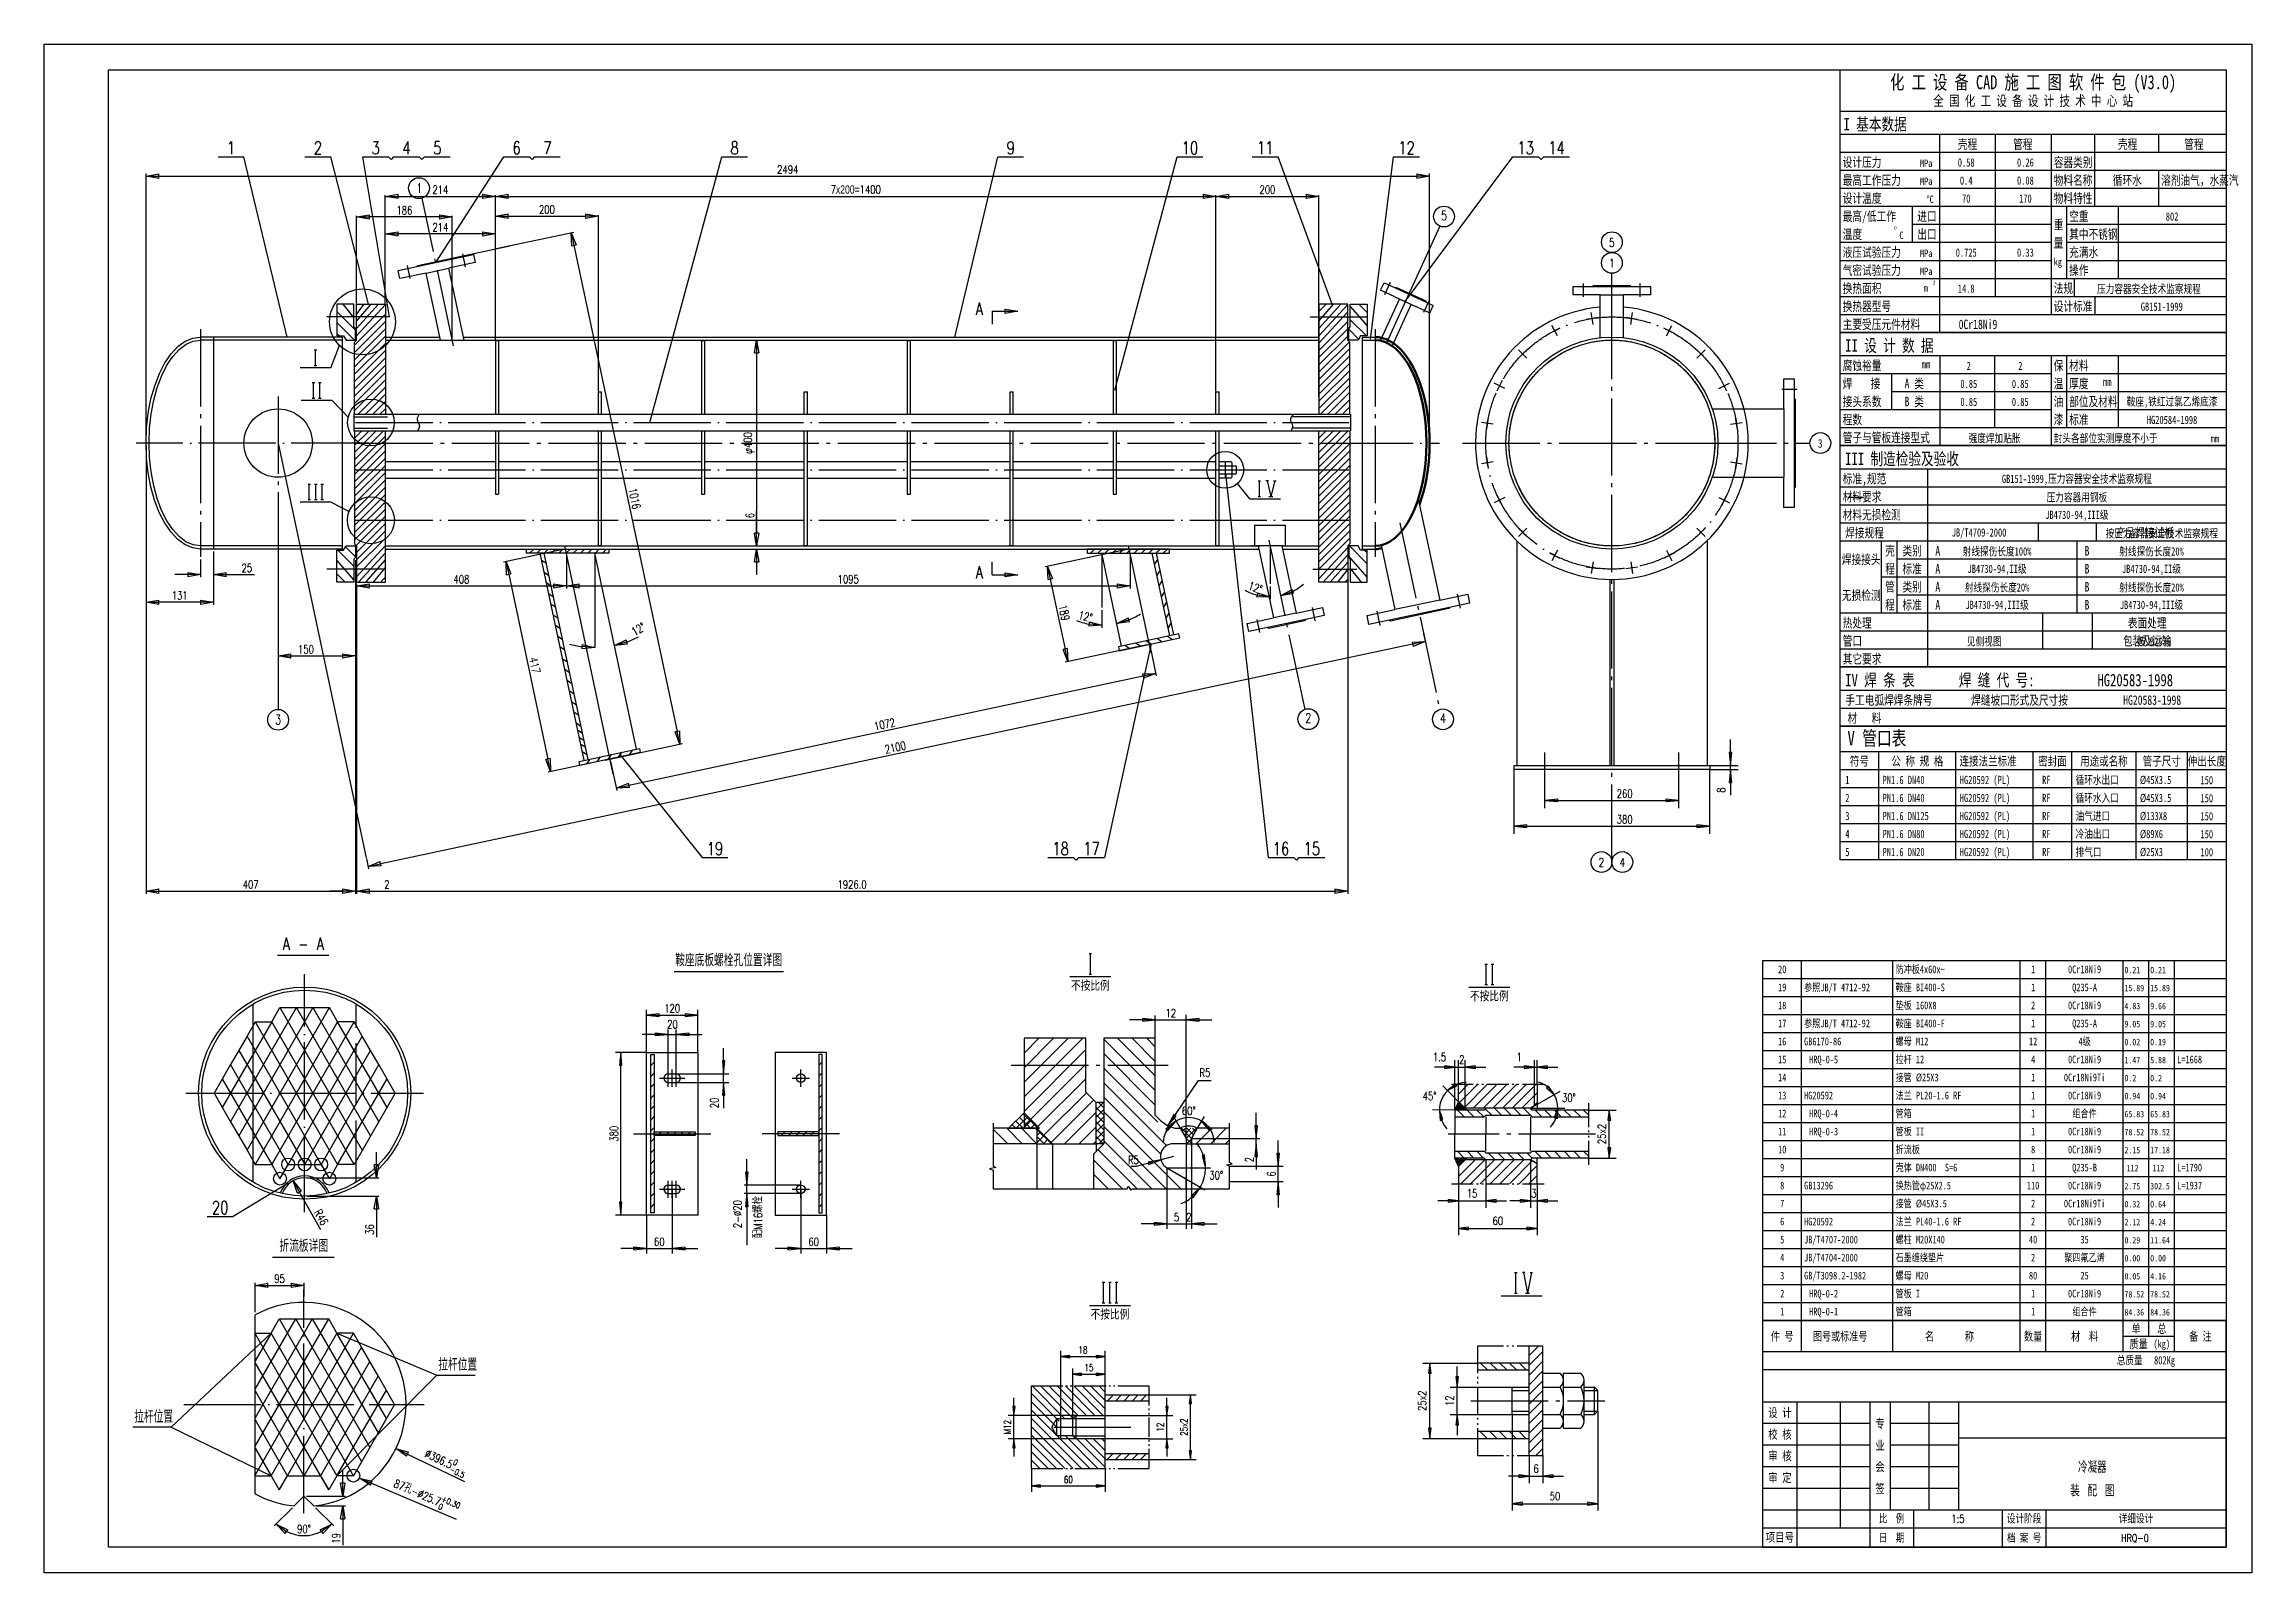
# Model space of a CAD drawing. Extents: x -287 to 13624, y -50 to 2920.
# Drawn here: x -287 to 4003, y -50 to 2920 of the extents above; entities that cross this region are included whole.
import ezdxf
from ezdxf.enums import TextEntityAlignment as Align

# ---------------------------------------------------------------- set-up
doc = ezdxf.new("R2010")
doc.units = 0
doc.header["$LTSCALE"] = 30
doc.header["$MEASUREMENT"] = 0
for name, pattern in [('CENTER', [6.25, 5, -0.5, 0.25, -0.5]), ('DASHDOT', [6, 5, -0.5, 0, -0.5]), ('DASHED', [5, 4, -1])]:
    doc.linetypes.add(name, pattern=pattern)
doc.layers.get('0').update_dxf_attribs({"linetype": 'CONTINUOUS'})
doc.layers.get('Defpoints').update_dxf_attribs({"linetype": 'CONTINUOUS'})
for name, color, linetype in [('1', 2, 'CONTINUOUS'), ('11', 3, 'CONTINUOUS'), ('2', 1, 'CONTINUOUS'), ('3', 2, 'DASHDOT'), ('4', 2, 'CENTER'), ('5', 2, 'DASHED')]:
    doc.layers.add(name, color=color, linetype=linetype)
doc.layers.add('多义线', color=1, linetype='CONTINUOUS', lineweight=50)
doc.styles.add('HZ', font='txt', dxfattribs={"width": 0.75, "bigfont": 'hztxt'})
doc.styles.add('MYHZ', font='SimSun.ttf', dxfattribs={"width": 0.75})
doc.styles.get("Standard").update_dxf_attribs({"font": 'simplex', "width": 0.75, "bigfont": 'hztxt'})
doc.dimstyles.get("Standard").update_dxf_attribs({"dimtxt": 0.18, "dimasz": 0.18, "dimexe": 0.18, "dimexo": 0.0625, "dimgap": 0.09, "dimtad": 0, "dimtih": 1, "dimtoh": 1, "dimdec": 4, "dimzin": 0, "dimdsep": 46, "dimtxsty": 'Standard', "dimcen": 0.09, "dimadec": 0, "dimazin": 0, "dimtfac": 1, "dimtdec": 4, "dimtofl": 0, "dimtmove": 0, "dimatfit": 3, "dimfxl": 0, "dimtolj": 1, "dimtzin": 0, "dimarcsym": 0})

msp = doc.modelspace()

# ---------------------------------------------------------------- texts
at = {"color": 7, "style": 'MYHZ', "width": 0.75}
for s, p in [('总质量', (3740.5, 355)), ('802Kg', (3812.94, 355))]:
    msp.add_text(s, height=16, dxfattribs=at).set_placement(p)
for s, height, p in [('设 计', 17.5, (3086, 261.5)), ('校 核', 17.5, (3086, 219.5)), ('专', 17.5, (3280.5, 240.5)), ('审 核', 17.5, (3086, 177.5)), ('业', 17.5, (3280.5, 198.5)), ('审 定', 17.5, (3086, 135.5)), ('会', 17.5, (3280.5, 156.5)), ('签', 17.5, (3280.5, 114.5)), ('比  例', 16, (3303, 56.25)), ('设计阶段', 16, (3560.5, 56.25)), ('详细设计', 16, (3778, 56.25)), ('项目号', 17.5, (3086, 18.75)), ('日  期', 16, (3303, 18.75)), ('档 案 号', 16, (3560.5, 18.75))]:
    msp.add_text(s, height=height, dxfattribs=at).set_placement(p, align=Align.MIDDLE)
at = {"layer": '1', "color": 7, "width": 0.75}
for s, height, style, p in [('化 工 设 备 CAD 施 工 图 软 件 包 (V3.0)', 27.2, 'MYHZ', (3578, 2832.5)), ('全 国 化 工 设 备 设 计 技 术 中 心 站', 20, 'MYHZ', (3578, 2800)), ('1', 24.96, 'HZ', (76.3, 2706)), ('2', 24.96, 'HZ', (245.11, 2706)), ('3', 24.96, 'HZ', (357.25, 2706)), ('4', 24.96, 'HZ', (417.25, 2706)), ('5', 24.96, 'HZ', (477.25, 2706)), ('6', 24.96, 'HZ', (631.24, 2706)), ('7', 24.96, 'HZ', (691.24, 2706)), ('8', 24.96, 'HZ', (1054.77, 2706)), ('9', 24.96, 'HZ', (1591.51, 2706)), ('10', 24.96, 'HZ', (1939.7, 2706)), ('11', 24.96, 'HZ', (2085.76, 2706)), ('12', 24.96, 'HZ', (2360.43, 2706)), ('13', 24.96, 'HZ', (2592.01, 2706)), ('14', 24.96, 'HZ', (2652.01, 2706)), ('1', 18.4, 'HZ', (442.29, 2631.21)), ('5', 18.4, 'HZ', (2433.27, 2577.93)), ('5', 16.8, 'HZ', (2759.37, 2526.08)), ('1', 16.8, 'HZ', (2759.37, 2485.85)), ('3', 16.8, 'MYHZ', (3164.42, 2135.86)), ('3', 18.4, 'HZ', (167.93, 1598.48)), ('2', 18.4, 'HZ', (2169.71, 1601.45)), ('4', 18.4, 'HZ', (2431.21, 1601.16)), ('260', 16, 'HZ', (2784.35, 1455.78)), ('380', 16, 'HZ', (2784.35, 1405.78)), ('19', 24.96, 'HZ', (1016.77, 1344.48)), ('18', 24.96, 'HZ', (1688.34, 1344.48)), ('17', 24.96, 'HZ', (1748.34, 1344.48)), ('16', 24.96, 'HZ', (2116.49, 1344.48)), ('15', 24.96, 'HZ', (2176.49, 1344.48)), ('2', 16.8, 'HZ', (2739.08, 1321.78)), ('4', 16.8, 'HZ', (2779.58, 1321.78)), ('A - A', 24, 'HZ', (216.71, 1160.15)), ('鞍座底板螺栓孔位置详图', 24, 'HZ', (1043.32, 1128.44)), ('20', 15, 'MYHZ', (3090.5, 1115)), ('1', 15, 'MYHZ', (3578, 1115)), ('0Cr18Ni9', 15, 'MYHZ', (3678, 1115)), ('不按比例', 20, 'HZ', (1746.12, 1080.8)), ('不按比例', 20, 'HZ', (2521.33, 1060.34)), ('19', 15, 'MYHZ', (3090.5, 1080)), ('1', 15, 'MYHZ', (3578, 1080)), ('Q235-A', 15, 'MYHZ', (3678, 1080)), ('120', 16, 'HZ', (933.56, 1038.57)), ('12', 16, 'HZ', (1902.38, 1029.41)), ('18', 15, 'MYHZ', (3090.5, 1045)), ('2', 15, 'MYHZ', (3578, 1045)), ('0Cr18Ni9', 15, 'MYHZ', (3678, 1045)), ('20', 16, 'HZ', (934.11, 1007.88)), ('17', 15, 'MYHZ', (3090.5, 1010)), ('16', 15, 'MYHZ', (3090.5, 975)), ('12', 15, 'MYHZ', (3578, 975)), ('1', 15, 'MYHZ', (3578, 1010)), ('Q235-A', 15, 'MYHZ', (3678, 1010)), ('4级', 15, 'MYHZ', (3678, 975)), ('1.5', 16, 'HZ', (2424.54, 944.2)), ('2', 16, 'HZ', (2467.88, 939.2)), ('1', 16, 'HZ', (2579.21, 944.2)), ('15', 15, 'MYHZ', (3090.5, 940)), ('HRQ-0-5', 15, 'MYHZ', (3170.88, 940)), ('4', 15, 'MYHZ', (3578, 940)), ('0Cr18Ni9', 15, 'MYHZ', (3678, 940)), ('R5', 16, 'HZ', (1968.7, 913.86)), ('14', 15, 'MYHZ', (3090.5, 905)), ('1', 15, 'MYHZ', (3578, 905)), ('0Cr18Ni9Ti', 15, 'MYHZ', (3678, 905)), ('13', 15, 'MYHZ', (3090.5, 870)), ('1', 15, 'MYHZ', (3578, 870)), ('0Cr18Ni9', 15, 'MYHZ', (3678, 870)), ('60%%d', 16, 'HZ', (1937.38, 839.61)), ('12', 15, 'MYHZ', (3090.5, 835)), ('HRQ-0-4', 15, 'MYHZ', (3170.88, 835)), ('HRQ-0-3', 15, 'MYHZ', (3170.88, 800)), ('1', 15, 'MYHZ', (3578, 835)), ('0Cr18Ni9', 15, 'MYHZ', (3678, 800)), ('组合件', 15, 'MYHZ', (3678, 835)), ('11', 15, 'MYHZ', (3090.5, 800)), ('10', 15, 'MYHZ', (3090.5, 765)), ('8', 15, 'MYHZ', (3578, 765)), ('1', 15, 'MYHZ', (3578, 800)), ('0Cr18Ni9', 15, 'MYHZ', (3678, 765)), ('R5', 16, 'HZ', (1829.91, 744.27)), ('9', 15, 'MYHZ', (3090.5, 730)), ('1', 15, 'MYHZ', (3578, 730)), ('Q235-B', 15, 'MYHZ', (3678, 730)), ('15', 16, 'HZ', (2487.88, 679.2)), ('3', 16, 'HZ', (2607.88, 679.2)), ('8', 15, 'MYHZ', (3090.5, 695)), ('110', 15, 'MYHZ', (3578, 695)), ('0Cr18Ni9', 15, 'MYHZ', (3678, 695)), ('20', 24.96, 'HZ', (55.23, 647.16)), ('2', 16, 'HZ', (1937.37, 633.04)), ('7', 15, 'MYHZ', (3090.5, 660)), ('2', 15, 'MYHZ', (3578, 660)), ('0Cr18Ni9Ti', 15, 'MYHZ', (3678, 660)), ('60', 16, 'HZ', (908.56, 585.16)), ('60', 16, 'HZ', (1208.56, 585.16)), ('60', 16, 'HZ', (2537.88, 625.87)), ('5', 15, 'MYHZ', (3090.5, 590)), ('6', 15, 'MYHZ', (3090.5, 625)), ('40', 15, 'MYHZ', (3578, 590)), ('2', 15, 'MYHZ', (3578, 625)), ('0Cr18Ni9', 15, 'MYHZ', (3678, 625)), ('35', 15, 'MYHZ', (3678, 590)), ('折流板详图', 24, 'HZ', (217.72, 573.62)), ('4', 15, 'MYHZ', (3090.5, 555)), ('2', 15, 'MYHZ', (3578, 555)), ('聚四氟乙烯', 15, 'MYHZ', (3678, 555)), ('3', 15, 'MYHZ', (3090.5, 520)), ('80', 15, 'MYHZ', (3578, 520)), ('25', 15, 'MYHZ', (3678, 520)), ('2', 15, 'MYHZ', (3090.5, 485)), ('HRQ-0-2', 15, 'MYHZ', (3170.88, 485)), ('1', 15, 'MYHZ', (3578, 485)), ('0Cr18Ni9', 15, 'MYHZ', (3678, 485)), ('不按比例', 20, 'HZ', (1784.27, 442.08)), ('不按比例', 20, 'HZ', (1784.27, 442.08)), ('1', 15, 'MYHZ', (3090.5, 450)), ('HRQ-0-1', 15, 'MYHZ', (3170.88, 450)), ('1', 15, 'MYHZ', (3578, 450)), ('组合件', 15, 'MYHZ', (3678, 450)), ('18', 13.71, 'HZ', (1731.9, 375.87)), ('15', 13.71, 'HZ', (1743.33, 341.59)), ('60', 13.71, 'HZ', (1703.33, 124.44)), ('6', 16, 'HZ', (2612.25, 144.33)), ('50', 16, 'HZ', (2648.92, 91)), ('HRQ-0', 15, 'HZ', (3775.81, 10))]:
    msp.add_text(s, height=height, dxfattribs=dict(at, style=style)).set_placement(p, align=Align.CENTER)
for s, height, style, p in [(' I 基本数据', 24, 'MYHZ', (3197.43, 2752.5)), ('设计压力', 18.4, 'MYHZ', (3208, 2681.5)), ('壳程', 18.4, 'MYHZ', (3431.7, 2716.5)), ('管程', 18.4, 'MYHZ', (3539.1, 2716.5)), ('容器类别', 18.4, 'MYHZ', (3618, 2681.5)), ('壳程', 18.4, 'MYHZ', (3742.84, 2716.5)), ('管程', 18.4, 'MYHZ', (3871.57, 2716.5)), ('最高工作压力', 18.4, 'MYHZ', (3208, 2646.5)), ('MPa', 14.4, 'MYHZ', (3358, 2681.5)), ('MPa', 14.4, 'MYHZ', (3358, 2646.5)), ('物料名称', 18.4, 'MYHZ', (3618, 2646.5)), ('循环水', 18.4, 'MYHZ', (3732.75, 2646.5)), ('溶剂油气，水蒸汽', 18.4, 'MYHZ', (3826.65, 2646.5)), ('设计温度', 18.4, 'MYHZ', (3208, 2611.5)), ('%%dC', 14.4, 'MYHZ', (3370.9, 2611.5)), ('物料特性', 18.4, 'MYHZ', (3618, 2611.5)), ('最高/低工作', 18.4, 'MYHZ', (3208, 2576.5)), ('进口', 18.4, 'MYHZ', (3353, 2576.5)), ('重', 18.4, 'MYHZ', (3618, 2560)), ('空重', 18.4, 'MYHZ', (3648, 2576.5)), ('温度', 18.4, 'MYHZ', (3208, 2541.5)), ('o', 8, 'MYHZ', (3308, 2560)), ('C', 14.4, 'MYHZ', (3318, 2541.5)), ('出口', 18.4, 'MYHZ', (3353, 2541.5)), ('量', 18.4, 'MYHZ', (3618, 2525)), ('其中不锈钢', 18.4, 'MYHZ', (3648, 2541.5)), ('气密试验压力', 18.4, 'MYHZ', (3208, 2471.5)), ('液压试验压力', 18.4, 'MYHZ', (3208, 2506.5)), ('MPa', 14.4, 'MYHZ', (3358, 2506.5)), ('kg', 14.4, 'MYHZ', (3618, 2490)), ('操作', 18.4, 'MYHZ', (3648, 2471.5)), ('充满水', 18.4, 'MYHZ', (3648, 2506.5)), ('换热面积', 18.4, 'MYHZ', (3208, 2436.5)), ('MPa', 14.4, 'MYHZ', (3358, 2471.5)), ('m', 14.4, 'MYHZ', (3365.5, 2439)), ('2', 8, 'MYHZ', (3383, 2452.5)), ('法规', 18.4, 'MYHZ', (3618, 2436.5)), ('换热器型号', 18.4, 'MYHZ', (3208, 2401.5)), ('设计标准', 18.4, 'MYHZ', (3618, 2401.5)), ('主要受压元件材料', 18.4, 'MYHZ', (3208, 2366.5)), ('0Cr18Ni9', 18.4, 'MYHZ', (3433.32, 2366.5)), ('II 设 计 数 据', 24, 'MYHZ', (3213, 2322.5)), ('腐蚀裕量', 18.4, 'MYHZ', (3208, 2286.5)), ('mm', 16, 'MYHZ', (3361.59, 2290.09)), ('保', 18.4, 'MYHZ', (3618, 2286.5)), ('材料', 18.4, 'MYHZ', (3648, 2286.5)), ('接头系数', 18.4, 'MYHZ', (3208, 2216.5)), ('焊', 18.4, 'MYHZ', (3208, 2251.5)), ('接', 18.4, 'MYHZ', (3262.5, 2251.5)), ('A 类', 18.4, 'MYHZ', (3328.18, 2251.5)), ('B 类', 18.4, 'MYHZ', (3328.18, 2216.5)), ('温', 18.4, 'MYHZ', (3618, 2251.5)), ('油', 18.4, 'MYHZ', (3618, 2216.5)), ('厚度', 18.4, 'MYHZ', (3648, 2251.5)), ('部位及材料', 18.4, 'MYHZ', (3648, 2216.5)), ('mm', 16, 'MYHZ', (3713.86, 2256)), ('程数', 18.4, 'MYHZ', (3208, 2181.5)), ('漆', 18.4, 'MYHZ', (3618, 2181.5)), ('标准', 18.4, 'MYHZ', (3648, 2181.5)), ('管子与管板连接型式', 18.4, 'MYHZ', (3208, 2146.5)), ('封头各部位实测厚度不小于', 16, 'MYHZ', (3618, 2146.5)), ('mm', 14.4, 'MYHZ', (3923, 2146.5)), ('III 制造检验及验收', 24, 'MYHZ', (3213, 2102.5)), ('标准,规范', 18.4, 'MYHZ', (3208, 2066.5)), ('材料要求', 18.4, 'MYHZ', (3208, 2031.5)), ('材料无损检测', 18.4, 'MYHZ', (3208, 1996.5)), ('焊接规程                                                产品焊接试板', 18.4, 'MYHZ', (3212.79, 1961.5)), ('焊接接头', 18.4, 'MYHZ', (3206.29, 1910)), ('壳', 18.4, 'MYHZ', (3290.5, 1926.5)), ('类别', 18.4, 'MYHZ', (3324.14, 1926.5)), ('A', 18.4, 'MYHZ', (3388, 1926.5)), ('B', 18.4, 'MYHZ', (3678, 1926.5)), ('程', 18.4, 'MYHZ', (3290.5, 1891.5)), ('标准', 18.4, 'MYHZ', (3324.14, 1891.5)), ('A', 18.4, 'MYHZ', (3388, 1891.5)), ('B', 18.4, 'MYHZ', (3678, 1891.5)), ('无损检测', 18.4, 'MYHZ', (3206.29, 1840)), ('管', 18.4, 'MYHZ', (3290.5, 1856.5)), ('类别', 18.4, 'MYHZ', (3324.14, 1856.5)), ('A', 18.4, 'MYHZ', (3388, 1856.5)), ('B', 18.4, 'MYHZ', (3678, 1856.5)), ('热处理                                                     表面处理', 18.4, 'MYHZ', (3208, 1786.5)), ('程', 18.4, 'MYHZ', (3290.5, 1821.5)), ('标准', 18.4, 'MYHZ', (3324.14, 1821.5)), ('A', 18.4, 'MYHZ', (3388, 1821.5)), ('B', 18.4, 'MYHZ', (3678, 1821.5)), ('管口                                                      包装及运输', 18.4, 'MYHZ', (3208, 1751.5)), ('其它要求', 18.4, 'MYHZ', (3208, 1716.5)), ('IV 焊 条 表       焊 缝 代 号:', 24, 'MYHZ', (3213, 1672.5)), ('HG20583-1998', 24, 'MYHZ', (3703, 1672.5)), ('手工电弧焊焊条牌号        焊缝坡口形式及尺寸按', 18.4, 'MYHZ', (3213, 1636.5)), ('HG20583-1998', 18.4, 'MYHZ', (3753, 1636.5)), (' 材   料', 18.4, 'MYHZ', (3208, 1601.5)), (' V 管口表', 28, 'MYHZ', (3203, 1557.5)), ('2', 16, 'MYHZ', (3213, 1447.5)), ('1', 16, 'MYHZ', (3213, 1482.5)), ('PN1.6 DN40', 16, 'MYHZ', (3285.5, 1482.5)), ('PN1.6 DN40', 16, 'MYHZ', (3285.5, 1447.5)), ('HG20592 (PL)', 16, 'MYHZ', (3435.5, 1482.5)), ('HG20592 (PL)', 16, 'MYHZ', (3435.5, 1447.5)), ('RF', 16, 'MYHZ', (3595.5, 1482.5)), ('RF', 16, 'MYHZ', (3595.5, 1447.5)), ('循环水出口', 16, 'MYHZ', (3660.5, 1482.5)), ('循环水入口', 16, 'MYHZ', (3660.5, 1447.5)), ('%%c45X3.5', 16, 'MYHZ', (3785.5, 1482.5)), ('%%c45X3.5', 16, 'MYHZ', (3785.5, 1447.5)), ('3', 16, 'MYHZ', (3213, 1412.5)), ('PN1.6 DN125', 16, 'MYHZ', (3285.5, 1412.5)), ('HG20592 (PL)', 16, 'MYHZ', (3435.5, 1412.5)), ('RF', 16, 'MYHZ', (3595.5, 1412.5)), ('油气进口', 16, 'MYHZ', (3660.5, 1412.5)), ('%%c133X8', 16, 'MYHZ', (3785.5, 1412.5)), ('4', 16, 'MYHZ', (3213, 1377.5)), ('PN1.6 DN80', 16, 'MYHZ', (3285.5, 1377.5)), ('HG20592 (PL)', 16, 'MYHZ', (3435.5, 1377.5)), ('RF', 16, 'MYHZ', (3595.5, 1377.5)), ('冷油出口', 16, 'MYHZ', (3660.5, 1377.5)), ('%%c89X6', 16, 'MYHZ', (3785.5, 1377.5)), ('5', 16, 'MYHZ', (3213, 1342.5)), ('PN1.6 DN20', 16, 'MYHZ', (3285.5, 1342.5)), ('HG20592 (PL)', 16, 'MYHZ', (3435.5, 1342.5)), ('RF', 16, 'MYHZ', (3595.5, 1342.5)), ('排气口', 16, 'MYHZ', (3660.5, 1342.5)), ('%%c25X3', 16, 'MYHZ', (3785.5, 1342.5)), ('防冲板4x60x~', 15, 'MYHZ', (3310.71, 1115)), ('0.21', 12.5, 'MYHZ', (3755.5, 1115)), ('0.21', 12.5, 'MYHZ', (3805.5, 1115)), ('参照JB/T 4712-92', 15, 'MYHZ', (3133, 1080)), ('鞍座 BI400-S', 15, 'MYHZ', (3310.71, 1080)), ('15.89', 12.5, 'MYHZ', (3755.5, 1080)), ('15.89', 12.5, 'MYHZ', (3805.5, 1080)), ('垫板 160X8', 15, 'MYHZ', (3310.71, 1045)), ('4.83', 12.5, 'MYHZ', (3755.5, 1045)), ('9.66', 12.5, 'MYHZ', (3805.5, 1045)), ('参照JB/T 4712-92', 15, 'MYHZ', (3133, 1010)), ('GB6170-86', 15, 'MYHZ', (3133, 975)), ('鞍座 BI400-F', 15, 'MYHZ', (3310.71, 1010)), ('螺母 M12', 15, 'MYHZ', (3310.71, 975)), ('9.05', 12.5, 'MYHZ', (3755.5, 1010)), ('0.02', 12.5, 'MYHZ', (3755.5, 975)), ('9.05', 12.5, 'MYHZ', (3805.5, 1010)), ('0.19', 12.5, 'MYHZ', (3805.5, 975)), ('拉杆 12 ', 15, 'MYHZ', (3310.71, 940)), ('1.47', 12.5, 'MYHZ', (3755.5, 940)), ('5.88', 12.5, 'MYHZ', (3805.5, 940)), ('L=1668', 15, 'MYHZ', (3858, 940)), ('接管 %%c25X3', 15, 'MYHZ', (3310.71, 905)), ('0.2', 12.5, 'MYHZ', (3755.5, 905)), ('0.2', 12.5, 'MYHZ', (3805.5, 905)), ('30%%d', 16, 'HZ', (2662.73, 865)), ('HG20592', 15, 'MYHZ', (3133, 870)), ('法兰 PL20-1.6 RF', 15, 'MYHZ', (3310.71, 870)), ('0.94', 12.5, 'MYHZ', (3755.5, 870)), ('0.94', 12.5, 'MYHZ', (3805.5, 870)), ('管箱', 15, 'MYHZ', (3310.71, 835)), ('管板 II', 15, 'MYHZ', (3310.71, 800)), ('65.83', 12.5, 'MYHZ', (3755.5, 835)), ('65.83', 12.5, 'MYHZ', (3805.5, 835)), ('折流板', 15, 'MYHZ', (3310.71, 765)), ('2.15', 12.5, 'MYHZ', (3755.5, 765)), ('78.52', 12.5, 'MYHZ', (3755.5, 800)), ('78.52', 12.5, 'MYHZ', (3805.5, 800)), ('17.18', 12.5, 'MYHZ', (3805.5, 765)), ('30%%d', 16, 'HZ', (1977.29, 714.5)), ('壳体 DN400  S=6', 15, 'MYHZ', (3310.71, 730)), ('112', 12.5, 'MYHZ', (3759.85, 730)), ('112', 12.5, 'MYHZ', (3809.85, 730)), ('L=1790 ', 15, 'MYHZ', (3858, 730)), ('GB13296', 15, 'MYHZ', (3133, 695)), ('换热管φ25X2.5  ', 15, 'MYHZ', (3310.71, 695)), ('2.75', 12.5, 'MYHZ', (3755.5, 695)), ('302.5', 12.5, 'MYHZ', (3805.5, 695)), ('L=1937 ', 15, 'MYHZ', (3858, 695)), ('接管 %%c45X3.5', 15, 'MYHZ', (3310.71, 660)), ('0.32', 12.5, 'MYHZ', (3755.5, 660)), ('0.64', 12.5, 'MYHZ', (3805.5, 660)), ('JB/T4707-2000', 15, 'MYHZ', (3133, 590)), ('HG20592', 15, 'MYHZ', (3133, 625)), ('螺柱 M20X140', 15, 'MYHZ', (3310.71, 590)), ('法兰 PL40-1.6 RF', 15, 'MYHZ', (3310.71, 625)), ('2.12', 12.5, 'MYHZ', (3755.5, 625)), ('0.29', 12.5, 'MYHZ', (3755.5, 590)), ('4.24', 12.5, 'MYHZ', (3805.5, 625)), ('11.64', 12.5, 'MYHZ', (3805.5, 590)), ('JB/T4704-2000', 15, 'MYHZ', (3133, 555)), ('石墨缠绕垫片', 15, 'MYHZ', (3310.71, 555)), ('0.00', 12.5, 'MYHZ', (3755.5, 555)), ('0.00', 12.5, 'MYHZ', (3805.5, 555)), ('GB/T3098.2-1982', 15, 'MYHZ', (3133, 520)), ('螺母 M20', 15, 'MYHZ', (3310.71, 520)), ('0.05', 12.5, 'MYHZ', (3755.5, 520)), ('4.16', 12.5, 'MYHZ', (3805.5, 520)), ('管板 I', 15, 'MYHZ', (3310.71, 485)), ('78.52', 12.5, 'MYHZ', (3755.5, 485)), ('78.52', 12.5, 'MYHZ', (3805.5, 485)), ('管箱', 15, 'MYHZ', (3310.71, 450)), ('84.36', 12.5, 'MYHZ', (3755.5, 450)), ('84.36', 12.5, 'MYHZ', (3805.5, 450))]:
    msp.add_text(s, height=height, dxfattribs=dict(at, style=style)).set_placement(p)
for s, height, style, p in [('0.58', 16, 'MYHZ', (3448, 2690)), ('0.4', 16, 'MYHZ', (3448, 2655)), ('0.26', 16, 'MYHZ', (3563, 2690)), ('0.08', 16, 'MYHZ', (3563, 2655)), ('70', 16, 'MYHZ', (3448, 2620)), ('170', 16, 'MYHZ', (3563, 2620)), ('802', 16, 'MYHZ', (3848, 2585)), ('0.725', 16, 'MYHZ', (3448, 2515)), ('0.33', 16, 'MYHZ', (3563, 2515)), ('14.8', 16, 'MYHZ', (3448, 2445)), ('压力容器安全技术监察规程', 16, 'MYHZ', (3803, 2445)), ('A', 24, 'HZ', (1530.32, 2406)), ('GB151-1999', 16, 'MYHZ', (3828, 2410)), ('2', 16, 'MYHZ', (3453, 2295)), ('2', 16, 'MYHZ', (3553, 2295)), ('0.85', 16, 'MYHZ', (3453, 2260)), ('0.85', 16, 'MYHZ', (3453, 2225)), ('0.85', 16, 'MYHZ', (3553, 2260)), ('0.85', 16, 'MYHZ', (3553, 2225)), ('鞍座,铁红过氯乙烯底漆', 16, 'MYHZ', (3848, 2225)), ('HG20584-1998', 16, 'MYHZ', (3848, 2190)), ('强度焊加贴胀', 16, 'MYHZ', (3503, 2155)), ('GB151-1999,压力容器安全技术监察规程', 16, 'MYHZ', (3663, 2075)), ('JB4730-94,III级', 16, 'MYHZ', (3663, 2005)), ('压力容器用钢板', 16, 'MYHZ', (3663, 2040)), ('JB/T4709-2000', 16, 'MYHZ', (3473, 1970)), ('按压力容器安全技术监察规程', 16, 'MYHZ', (3828, 1970)), ('射线探伤长度100%', 16, 'MYHZ', (3508, 1935)), ('射线探伤长度20%', 16, 'MYHZ', (3808, 1935)), ('A', 24, 'HZ', (1530.32, 1894)), ('JB4730-94,II级', 16, 'MYHZ', (3508, 1900)), ('JB4730-94,II级', 16, 'MYHZ', (3808, 1900)), ('射线探伤长度20%', 16, 'MYHZ', (3508, 1865)), ('射线探伤长度20%', 16, 'MYHZ', (3808, 1865)), ('JB4730-94,III级', 16, 'MYHZ', (3508, 1830)), ('JB4730-94,III级', 16, 'MYHZ', (3808, 1830)), ('见侧视图', 16, 'MYHZ', (3483, 1760)), ('按JB2536', 16, 'MYHZ', (3813, 1760)), ('符号', 17.6, 'MYHZ', (3240.5, 1527.5)), ('公 称 规 格', 17.6, 'MYHZ', (3353, 1527.5)), ('连接法兰标准', 17.6, 'MYHZ', (3490.5, 1527.5)), ('密封面', 17.6, 'MYHZ', (3615.5, 1527.5)), ('用途或名称', 17.6, 'MYHZ', (3715.5, 1527.5)), ('管子尺寸', 17.6, 'MYHZ', (3828, 1527.5)), ('伸出长度', 17.6, 'MYHZ', (3915.5, 1527.5)), ('150', 16, 'MYHZ', (3915.5, 1490)), ('150', 16, 'MYHZ', (3915.5, 1455)), ('150', 16, 'MYHZ', (3915.5, 1420)), ('150', 16, 'MYHZ', (3915.5, 1385)), ('100', 16, 'MYHZ', (3915.5, 1350)), ('单', 16.8, 'MYHZ', (3778, 425)), ('总', 16.8, 'MYHZ', (3828, 425)), ('件 号', 16.8, 'MYHZ', (3090.5, 410)), ('图号或标准号', 16.8, 'MYHZ', (3203, 410)), ('名       称', 16.8, 'MYHZ', (3415.5, 410)), ('数量', 16.8, 'MYHZ', (3578, 410)), ('材  料', 16.8, 'MYHZ', (3678, 410)), ('质量', 16.8, 'MYHZ', (3783, 395)), ('备 注', 16.8, 'MYHZ', (3903, 410)), ('冷凝器', 22.5, 'HZ', (3693, 156.58)), ('装 配 图', 22.5, 'HZ', (3693, 110.79)), ('1:5', 16, 'HZ', (3431.75, 55))]:
    msp.add_text(s, height=height, dxfattribs=dict(at, style=style)).set_placement(p, align=Align.MIDDLE)
at = {"layer": '1', "color": 7, "style": 'HZ', "width": 0.75}
for s, height, rotation, p in [('8', 16, 90, (2979.8, 1470.78)), ('20', 16, 90, (1023.56, 862.83)), ('380', 16, 90, (828.56, 803.16)), ('25x2', 16, 90, (2747.88, 802.54)), ('6', 16, 90, (2105.9, 725.04)), ('2-%%c20', 16, 90, (1068.56, 646.83)), ('5', 16, 359.92, (1913.63, 633.07)), ('25x2', 16, 90, (2398.92, 284.34)), ('12', 16, 90, (2452.25, 284.34)), ('M12', 13.71, 90, (1591.9, 233.02)), ('12', 13.71, 90, (1889.05, 233.02)), ('25x2', 13.71, 90, (1934.76, 233.02))]:
    msp.add_text(s, height=height, rotation=rotation, dxfattribs=at).set_placement(p, align=Align.CENTER)
msp.add_text('45%%d', height=16, dxfattribs=at).set_placement((2418.61, 868.31), align=Align.RIGHT)
msp.add_text('2', height=16, rotation=90, dxfattribs=at).set_placement((2063.19, 747.58))
msp.add_text('配M16螺栓', height=16, rotation=90, dxfattribs=at).set_placement((1108.56, 681.83), align=Align.RIGHT)
at = {"layer": '1', "color": 7, "style": 'MYHZ', "width": 0.75}
msp.add_text('(kg)', height=15, dxfattribs=at).set_placement((3828, 395), align=Align.MIDDLE_CENTER)
at = {"layer": '11', "color": 7, "char_height": 24, "width": 82, "attachment_point": 1, "style": 'HZ'}
for insert in [(479.09, 366.64), (-111.8, 265.41)]:
    msp.add_mtext('拉杆位置', dxfattribs=dict(at, insert=insert))

# ---------------------------------------------------------------- blocks, each defined once
blk = doc.blocks.new('_CLOSED')
at = {"color": 0, "linetype": 'ByBlock'}
for p, q in [((-1, 0.17), (0, 0)), ((-1, 0.17), (-1, -0.17)), ((0, 0), (-1, -0.17)), ((0, 0), (-1, 0))]:
    blk.add_line(p, q, dxfattribs=at)
blk = doc.blocks.new('*D4')
at = {"layer": '11', "color": 0, "lineweight": -2}
for p, q in [((376.2, 2416), (376.2, 2553.3)), ((565.2, 2551.3), (401.2, 2551.3)), ((590.2, 2345), (590.2, 2553.3))]:
    blk.add_line(p, q, dxfattribs=at)
at = {"layer": 'Defpoints', "color": 0}
for p in [(376.2, 2551.3), (376.2, 2415), (590.2, 2344)]:
    blk.add_point(p, dxfattribs=at)
at = {"layer": '11', "color": 0, "lineweight": -2, "xscale": 25, "yscale": 25, "zscale": 25, "rotation": 180}
blk.add_blockref('_CLOSED', (376.2, 2551.3), dxfattribs=at)
at = {"layer": '11', "color": 0, "lineweight": -2, "xscale": 25, "yscale": 25, "zscale": 25}
blk.add_blockref('_CLOSED', (590.2, 2551.3), dxfattribs=at)
at = {"layer": '11', "color": 0, "insert": (483.2, 2564.3), "char_height": 16, "attachment_point": 5, "style": 'HZ'}
blk.add_mtext('\\A1;214', dxfattribs=at)
blk = doc.blocks.new('*D5')
at = {"layer": '11', "color": 0, "lineweight": -2}
for p, q in [((320.2, 2416), (320.2, 2586.2)), ((481.2, 2584.2), (345.2, 2584.2)), ((506.2, 2346), (506.2, 2586.2))]:
    blk.add_line(p, q, dxfattribs=at)
at = {"layer": 'Defpoints', "color": 0}
for p in [(320.2, 2584.2), (320.2, 2415), (506.2, 2345)]:
    blk.add_point(p, dxfattribs=at)
at = {"layer": '11', "color": 0, "lineweight": -2, "xscale": 25, "yscale": 25, "zscale": 25, "rotation": 180}
blk.add_blockref('_CLOSED', (320.2, 2584.2), dxfattribs=at)
at = {"layer": '11', "color": 0, "lineweight": -2, "xscale": 25, "yscale": 25, "zscale": 25}
blk.add_blockref('_CLOSED', (506.2, 2584.2), dxfattribs=at)
at = {"layer": '11', "color": 0, "insert": (413.2, 2597.2), "char_height": 16, "attachment_point": 5, "style": 'HZ'}
blk.add_mtext('\\A1;186', dxfattribs=at)
blk = doc.blocks.new('*D6')
at = {"layer": '11', "color": 0, "lineweight": -2}
for p, q in [((376.2, 2417), (376.2, 2626.3)), ((401.2, 2624.3), (565.2, 2624.3)), ((590.2, 2345), (590.2, 2626.3))]:
    blk.add_line(p, q, dxfattribs=at)
at = {"layer": 'Defpoints', "color": 0}
for p in [(590.2, 2624.3), (376.2, 2416), (590.2, 2344)]:
    blk.add_point(p, dxfattribs=at)
at = {"layer": '11', "color": 0, "lineweight": -2, "xscale": 25, "yscale": 25, "zscale": 25, "rotation": 180}
blk.add_blockref('_CLOSED', (376.2, 2624.3), dxfattribs=at)
at = {"layer": '11', "color": 0, "lineweight": -2, "xscale": 25, "yscale": 25, "zscale": 25}
blk.add_blockref('_CLOSED', (590.2, 2624.3), dxfattribs=at)
at = {"layer": '11', "color": 0, "insert": (483.2, 2637.3), "char_height": 16, "attachment_point": 5, "style": 'HZ'}
blk.add_mtext('\\A1;214', dxfattribs=at)
blk = doc.blocks.new('*D7')
at = {"layer": '11', "color": 0, "lineweight": -2}
for p, q in [((590.2, 2345), (590.2, 2587.8)), ((615.2, 2585.8), (765.2, 2585.8)), ((790.2, 2245.5), (790.2, 2587.8))]:
    blk.add_line(p, q, dxfattribs=at)
at = {"layer": 'Defpoints', "color": 0}
for p in [(790.2, 2585.8), (590.2, 2344), (790.2, 2244.5)]:
    blk.add_point(p, dxfattribs=at)
at = {"layer": '11', "color": 0, "lineweight": -2, "xscale": 25, "yscale": 25, "zscale": 25, "rotation": 180}
blk.add_blockref('_CLOSED', (590.2, 2585.8), dxfattribs=at)
at = {"layer": '11', "color": 0, "lineweight": -2, "xscale": 25, "yscale": 25, "zscale": 25}
blk.add_blockref('_CLOSED', (790.2, 2585.8), dxfattribs=at)
at = {"layer": '11', "color": 0, "insert": (690.2, 2598.8), "char_height": 16, "attachment_point": 5, "style": 'HZ'}
blk.add_mtext('\\A1;200', dxfattribs=at)
blk = doc.blocks.new('*D8')
at = {"layer": '11', "color": 0, "lineweight": -2}
for p, q in [((1990.2, 2257.6), (1990.2, 2626.3)), ((2015.2, 2624.3), (2165.2, 2624.3)), ((2190.2, 2235), (2190.2, 2626.3))]:
    blk.add_line(p, q, dxfattribs=at)
at = {"layer": 'Defpoints', "color": 0}
for p in [(2190.2, 2624.3), (1990.2, 2256.6), (2190.2, 2234)]:
    blk.add_point(p, dxfattribs=at)
at = {"layer": '11', "color": 0, "lineweight": -2, "xscale": 25, "yscale": 25, "zscale": 25, "rotation": 180}
blk.add_blockref('_CLOSED', (1990.2, 2624.3), dxfattribs=at)
at = {"layer": '11', "color": 0, "lineweight": -2, "xscale": 25, "yscale": 25, "zscale": 25}
blk.add_blockref('_CLOSED', (2190.2, 2624.3), dxfattribs=at)
at = {"layer": '11', "color": 0, "insert": (2090.2, 2637.3), "char_height": 16, "attachment_point": 5, "style": 'HZ'}
blk.add_mtext('\\A1;200', dxfattribs=at)
blk = doc.blocks.new('*D9')
at = {"layer": '11', "color": 0, "lineweight": -2}
for p, q in [((590.2, 2345), (590.2, 2626.3)), ((615.2, 2624.3), (1965.2, 2624.3)), ((1990.2, 2245.5), (1990.2, 2626.3))]:
    blk.add_line(p, q, dxfattribs=at)
at = {"layer": 'Defpoints', "color": 0}
for p in [(1990.2, 2624.3), (590.2, 2344), (1990.2, 2244.5)]:
    blk.add_point(p, dxfattribs=at)
at = {"layer": '11', "color": 0, "lineweight": -2, "xscale": 25, "yscale": 25, "zscale": 25, "rotation": 180}
blk.add_blockref('_CLOSED', (590.2, 2624.3), dxfattribs=at)
at = {"layer": '11', "color": 0, "lineweight": -2, "xscale": 25, "yscale": 25, "zscale": 25}
blk.add_blockref('_CLOSED', (1990.2, 2624.3), dxfattribs=at)
at = {"layer": '11', "color": 0, "insert": (1290.2, 2637.5), "char_height": 16, "attachment_point": 5, "style": 'HZ'}
blk.add_mtext('\\A1;7{\\fArial|b0|i0|c0|p32;x200=}1400', dxfattribs=at)
blk = doc.blocks.new('*D10')
at = {"layer": '11', "color": 0, "lineweight": -2}
for p, q in [((167.9, 2049.6), (167.9, 1726.3)), ((318.2, 1813.1), (318.2, 1726.3)), ((192.9, 1731.3), (293.2, 1731.3))]:
    blk.add_line(p, q, dxfattribs=at)
at = {"layer": 'Defpoints', "color": 0}
for p in [(167.9, 2054.6), (318.2, 1818.1), (318.2, 1731.3)]:
    blk.add_point(p, dxfattribs=at)
at = {"layer": '11', "color": 0, "lineweight": -2, "xscale": 25, "yscale": 25, "zscale": 25, "rotation": 180}
blk.add_blockref('_CLOSED', (167.9, 1731.3), dxfattribs=at)
at = {"layer": '11', "color": 0, "lineweight": -2, "xscale": 25, "yscale": 25, "zscale": 25}
blk.add_blockref('_CLOSED', (318.2, 1731.3), dxfattribs=at)
at = {"layer": '11', "color": 0, "insert": (222, 1744.3), "char_height": 16, "attachment_point": 5, "style": 'HZ'}
blk.add_mtext('\\A1;150', dxfattribs=at)
blk = doc.blocks.new('*D11')
at = {"layer": '11', "color": 0, "lineweight": -2}
for p, q in [((1097.6, 2320), (1097.6, 1970)), ((1099.6, 2345), (1102.6, 2345)), ((1099.6, 1945), (1102.6, 1945))]:
    blk.add_line(p, q, dxfattribs=at)
at = {"layer": 'Defpoints', "color": 0}
for p in [(1094.6, 2345), (1094.6, 1945), (1097.6, 1945)]:
    blk.add_point(p, dxfattribs=at)
at = {"layer": '11', "color": 0, "lineweight": -2, "xscale": 25, "yscale": 25, "zscale": 25}
for p, rotation in [((1097.6, 2345), 90), ((1097.6, 1945), 270)]:
    blk.add_blockref('_CLOSED', p, dxfattribs=dict(at, rotation=rotation))
at = {"layer": '11', "color": 0, "insert": (1083.3, 2145), "char_height": 16, "attachment_point": 5, "rotation": 90, "style": 'HZ'}
blk.add_mtext('\\A1;φ400', dxfattribs=at)
blk = doc.blocks.new('*D12')
at = {"layer": '11', "color": 0, "lineweight": -2}
for p, q in [((320.2, 1870), (320.2, 1269.4)), ((2246.2, 1870), (2246.2, 1269.4)), ((345.2, 1274.4), (2221.2, 1274.4))]:
    blk.add_line(p, q, dxfattribs=at)
at = {"layer": 'Defpoints', "color": 0}
for p in [(320.2, 1875), (2246.2, 1875), (2246.2, 1274.4)]:
    blk.add_point(p, dxfattribs=at)
at = {"layer": '11', "color": 0, "lineweight": -2, "xscale": 25, "yscale": 25, "zscale": 25, "rotation": 180}
blk.add_blockref('_CLOSED', (320.2, 1274.4), dxfattribs=at)
at = {"layer": '11', "color": 0, "lineweight": -2, "xscale": 25, "yscale": 25, "zscale": 25}
blk.add_blockref('_CLOSED', (2246.2, 1274.4), dxfattribs=at)
at = {"layer": '11', "color": 0, "insert": (1283.2, 1287.4), "char_height": 16, "attachment_point": 5, "style": 'HZ'}
blk.add_mtext('\\A1;1926.0', dxfattribs=at)
blk = doc.blocks.new('*D13')
at = {"layer": '11', "color": 0, "lineweight": -2}
for p, q in [((2393.6, 1774.3), (2397.8, 1754.4)), ((2372.3, 1754), (367.2, 1327.8)), ((339.5, 1337.7), (343.8, 1317.7))]:
    blk.add_line(p, q, dxfattribs=at)
at = {"layer": 'Defpoints', "color": 0}
for p in [(2392.6, 1779.2), (338.5, 1342.6), (342.7, 1322.6)]:
    blk.add_point(p, dxfattribs=at)
at = {"layer": '11', "color": 0, "lineweight": -2, "xscale": 25, "yscale": 25, "zscale": 25}
for p, rotation in [((2396.8, 1759.2), 11.99999999999996), ((342.7, 1322.6), 192)]:
    blk.add_blockref('_CLOSED', p, dxfattribs=dict(at, rotation=rotation))
at = {"layer": '11', "color": 0, "insert": (1367.1, 1553.7), "char_height": 16, "attachment_point": 5, "rotation": 12, "style": 'HZ'}
blk.add_mtext('\\A1;2100', dxfattribs=at)
blk = doc.blocks.new('*D14')
at = {"layer": '11', "color": 0, "lineweight": -2}
for p, q in [((1097.6, 1970), (1097.6, 2013)), ((1097.6, 1914), (1097.6, 1889))]:
    blk.add_line(p, q, dxfattribs=at)
at = {"layer": 'Defpoints', "color": 0}
for p in [(1097.6, 1945), (1097.6, 1939), (1097.6, 1939)]:
    blk.add_point(p, dxfattribs=at)
at = {"layer": '11', "color": 0, "lineweight": -2, "xscale": 25, "yscale": 25, "zscale": 25}
for p, rotation in [((1097.6, 1945), 270), ((1097.6, 1939), 90)]:
    blk.add_blockref('_CLOSED', p, dxfattribs=dict(at, rotation=rotation))
at = {"layer": '11', "color": 0, "insert": (1084.6, 2004), "char_height": 16, "attachment_point": 5, "rotation": 90, "style": 'HZ'}
blk.add_mtext('\\A1;6', dxfattribs=at)
blk = doc.blocks.new('*D15')
at = {"layer": '11', "color": 0, "lineweight": -2}
for p, q in [((318.2, 1917.5), (318.2, 1269.4)), ((320.2, 1870), (320.2, 1269.4)), ((293.2, 1274.4), (268.2, 1274.4)), ((345.2, 1274.4), (388.2, 1274.4))]:
    blk.add_line(p, q, dxfattribs=at)
at = {"layer": 'Defpoints', "color": 0}
for p in [(318.2, 1922.5), (320.2, 1875), (320.2, 1274.4)]:
    blk.add_point(p, dxfattribs=at)
at = {"layer": '11', "color": 0, "lineweight": -2, "xscale": 25, "yscale": 25, "zscale": 25}
blk.add_blockref('_CLOSED', (318.2, 1274.4), dxfattribs=at)
at = {"layer": '11', "color": 0, "lineweight": -2, "xscale": 25, "yscale": 25, "zscale": 25, "rotation": 180}
blk.add_blockref('_CLOSED', (320.2, 1274.4), dxfattribs=at)
at = {"layer": '11', "color": 0, "insert": (379.2, 1287.4), "char_height": 16, "attachment_point": 5, "style": 'HZ'}
blk.add_mtext('\\A1;2', dxfattribs=at)
blk = doc.blocks.new('*D16')
at = {"layer": '11', "color": 0, "lineweight": -2}
for p, q in [((-88.7, 2140), (-88.7, 1269.4)), ((318.2, 1307.6), (318.2, 1269.4)), ((-63.7, 1274.4), (293.2, 1274.4))]:
    blk.add_line(p, q, dxfattribs=at)
at = {"layer": 'Defpoints', "color": 0}
for p in [(-88.7, 2145), (318.2, 1312.6), (318.2, 1274.4)]:
    blk.add_point(p, dxfattribs=at)
at = {"layer": '11', "color": 0, "lineweight": -2, "xscale": 25, "yscale": 25, "zscale": 25, "rotation": 180}
blk.add_blockref('_CLOSED', (-88.7, 1274.4), dxfattribs=at)
at = {"layer": '11', "color": 0, "lineweight": -2, "xscale": 25, "yscale": 25, "zscale": 25}
blk.add_blockref('_CLOSED', (318.2, 1274.4), dxfattribs=at)
at = {"layer": '11', "color": 0, "insert": (114.7, 1287.4), "char_height": 16, "attachment_point": 5, "style": 'HZ'}
blk.add_mtext('\\A1;407', dxfattribs=at)
blk = doc.blocks.new('*D17')
at = {"layer": '11', "color": 0, "lineweight": -2}
for p, q in [((42.2, 1934), (42.2, 1884.4)), ((-7.8, 1889.4), (-32.8, 1889.4)), ((17.2, 1919), (17.2, 1884.4)), ((67.2, 1889.4), (122.2, 1889.4))]:
    blk.add_line(p, q, dxfattribs=at)
at = {"layer": 'Defpoints', "color": 0}
for p in [(42.2, 1939), (17.2, 1924), (17.2, 1889.4)]:
    blk.add_point(p, dxfattribs=at)
at = {"layer": '11', "color": 0, "lineweight": -2, "xscale": 25, "yscale": 25, "zscale": 25}
blk.add_blockref('_CLOSED', (17.2, 1889.4), dxfattribs=at)
at = {"layer": '11', "color": 0, "lineweight": -2, "xscale": 25, "yscale": 25, "zscale": 25, "rotation": 180}
blk.add_blockref('_CLOSED', (42.2, 1889.4), dxfattribs=at)
at = {"layer": '11', "color": 0, "insert": (107.2, 1902.4), "char_height": 16, "attachment_point": 5, "style": 'HZ'}
blk.add_mtext('\\A1;25', dxfattribs=at)
blk = doc.blocks.new('*D18')
at = {"layer": '11', "color": 0, "lineweight": -2}
for p, q in [((-88.8, 2140.2), (-88.8, 1830.8)), ((42.2, 1934), (42.2, 1830.8)), ((17.2, 1835.8), (-63.8, 1835.8))]:
    blk.add_line(p, q, dxfattribs=at)
at = {"layer": 'Defpoints', "color": 0}
for p in [(-88.8, 2145.2), (42.2, 1939), (-88.8, 1835.8)]:
    blk.add_point(p, dxfattribs=at)
at = {"layer": '11', "color": 0, "lineweight": -2, "xscale": 25, "yscale": 25, "zscale": 25, "rotation": 180}
blk.add_blockref('_CLOSED', (-88.8, 1835.8), dxfattribs=at)
at = {"layer": '11', "color": 0, "lineweight": -2, "xscale": 25, "yscale": 25, "zscale": 25}
blk.add_blockref('_CLOSED', (42.2, 1835.8), dxfattribs=at)
at = {"layer": '11', "color": 0, "insert": (-23.3, 1848.8), "char_height": 16, "attachment_point": 5, "style": 'HZ'}
blk.add_mtext('\\A1;131', dxfattribs=at)
blk = doc.blocks.new('*D19')
at = {"layer": '11', "color": 0, "lineweight": -2}
for p, q in [((-88.7, 2150), (-88.7, 2668.5)), ((-63.7, 2663.5), (2380.2, 2663.5)), ((2405.2, 2150), (2405.2, 2668.5))]:
    blk.add_line(p, q, dxfattribs=at)
at = {"layer": 'Defpoints', "color": 0}
for p in [(2405.2, 2663.5), (-88.7, 2145), (2405.2, 2145)]:
    blk.add_point(p, dxfattribs=at)
at = {"layer": '11', "color": 0, "lineweight": -2, "xscale": 25, "yscale": 25, "zscale": 25, "rotation": 180}
blk.add_blockref('_CLOSED', (-88.7, 2663.5), dxfattribs=at)
at = {"layer": '11', "color": 0, "lineweight": -2, "xscale": 25, "yscale": 25, "zscale": 25}
blk.add_blockref('_CLOSED', (2405.2, 2663.5), dxfattribs=at)
at = {"layer": '11', "color": 0, "insert": (1158.2, 2676.5), "char_height": 16, "attachment_point": 5, "style": 'HZ'}
blk.add_mtext('\\A1;2494', dxfattribs=at)
blk = doc.blocks.new('*D20')
at = {"layer": '11', "color": 0, "lineweight": -2}
for p, q in [((591.9, 2522.7), (742.5, 2554.7)), ((742.8, 2529.2), (943.6, 1584.6)), ((803.1, 1529.2), (953.6, 1561.2))]:
    blk.add_line(p, q, dxfattribs=at)
at = {"layer": 'Defpoints', "color": 0}
for p in [(587, 2521.7), (948.7, 1560.1), (798.2, 1528.1)]:
    blk.add_point(p, dxfattribs=at)
at = {"layer": '11', "color": 0, "lineweight": -2, "xscale": 25, "yscale": 25, "zscale": 25}
for p, rotation in [((737.6, 2553.7), 102), ((948.7, 1560.1), 282)]:
    blk.add_blockref('_CLOSED', p, dxfattribs=dict(at, rotation=rotation))
at = {"layer": '11', "color": 0, "insert": (860.6, 2037.3), "char_height": 16, "attachment_point": 5, "rotation": 282, "style": 'HZ'}
blk.add_mtext('\\A1;1016', dxfattribs=at)
blk = doc.blocks.new('*D21')
at = {"layer": '11', "color": 0, "lineweight": -2}
for p, q in [((728, 1926), (728, 1862.4)), ((1823.4, 1926), (1823.4, 1862.4)), ((753, 1867.4), (1798.4, 1867.4))]:
    blk.add_line(p, q, dxfattribs=at)
at = {"layer": 'Defpoints', "color": 0}
for p in [(728, 1931), (1823.4, 1931), (1823.4, 1867.4)]:
    blk.add_point(p, dxfattribs=at)
at = {"layer": '11', "color": 0, "lineweight": -2, "xscale": 25, "yscale": 25, "zscale": 25, "rotation": 180}
blk.add_blockref('_CLOSED', (728, 1867.4), dxfattribs=at)
at = {"layer": '11', "color": 0, "lineweight": -2, "xscale": 25, "yscale": 25, "zscale": 25}
blk.add_blockref('_CLOSED', (1823.4, 1867.4), dxfattribs=at)
at = {"layer": '11', "color": 0, "insert": (1275.7, 1880.4), "char_height": 16, "attachment_point": 5, "style": 'HZ'}
blk.add_mtext('\\A1;1095', dxfattribs=at)
blk = doc.blocks.new('*D22')
at = {"layer": '11', "color": 0, "lineweight": -2}
for p, q in [((728, 1926), (728, 1862.4)), ((320.2, 1863.5), (320.2, 1872.4)), ((345.2, 1867.4), (703, 1867.4))]:
    blk.add_line(p, q, dxfattribs=at)
at = {"layer": 'Defpoints', "color": 0}
for p in [(728, 1931), (320.2, 1858.5), (728, 1867.4)]:
    blk.add_point(p, dxfattribs=at)
at = {"layer": '11', "color": 0, "lineweight": -2, "xscale": 25, "yscale": 25, "zscale": 25, "rotation": 180}
blk.add_blockref('_CLOSED', (320.2, 1867.4), dxfattribs=at)
at = {"layer": '11', "color": 0, "lineweight": -2, "xscale": 25, "yscale": 25, "zscale": 25}
blk.add_blockref('_CLOSED', (728, 1867.4), dxfattribs=at)
at = {"layer": '11', "color": 0, "insert": (524.1, 1880.4), "char_height": 16, "attachment_point": 5, "style": 'HZ'}
blk.add_mtext('\\A1;408', dxfattribs=at)
blk = doc.blocks.new('*D23')
at = {"layer": '11', "color": 0, "lineweight": -2}
for p, q in [((1862.1, 1749.1), (1874.1, 1692.5)), ((1848.6, 1692.2), (849.4, 1479.8)), ((814, 1526.4), (826, 1469.7))]:
    blk.add_line(p, q, dxfattribs=at)
at = {"layer": 'Defpoints', "color": 0}
for p in [(1861, 1754), (812.9, 1531.3), (825, 1474.6)]:
    blk.add_point(p, dxfattribs=at)
at = {"layer": '11', "color": 0, "lineweight": -2, "xscale": 25, "yscale": 25, "zscale": 25}
for p, rotation in [((1873.1, 1697.4), 11.99999999999996), ((825, 1474.6), 192)]:
    blk.add_blockref('_CLOSED', p, dxfattribs=dict(at, rotation=rotation))
at = {"layer": '11', "color": 0, "insert": (1346.3, 1598.7), "char_height": 16, "attachment_point": 5, "rotation": 12, "style": 'HZ'}
blk.add_mtext('\\A1;1072', dxfattribs=at)
blk = doc.blocks.new('*D24')
at = {"layer": '11', "color": 0, "lineweight": -2}
blk.add_line((2095.2, 1866.4), (2095.2, 1841.4), dxfattribs=at)
for start, end in [(240.8763, 255.4382), (296.5616, 311.1235)]:
    blk.add_arc((2095.2, 1945), 98.6, start, end, dxfattribs=at)
at = {"layer": 'Defpoints', "color": 0}
for p in [(2092.9, 1956.1), (2095.2, 1945), (2095.2, 1871.4), (2109, 1847.3), (2162.7, 1627.5)]:
    blk.add_point(p, dxfattribs=at)
at = {"layer": '11', "color": 0, "lineweight": -2, "xscale": 25, "yscale": 25, "zscale": 25}
for p, rotation in [((2095.2, 1846.4), 352.7190777079473), ((2115.8, 1848.5), 199.2806897541097)]:
    blk.add_blockref('_CLOSED', p, dxfattribs=dict(at, rotation=rotation))
at = {"layer": '11', "color": 0, "insert": (2066.7, 1864.3), "char_height": 16, "attachment_point": 5, "rotation": 340.5322, "style": 'HZ'}
blk.add_mtext('\\A1;12°', dxfattribs=at)
blk = doc.blocks.new('*D25')
at = {"layer": '11', "color": 0, "lineweight": -2}
blk.add_line((1768.2, 1820.6), (1768.2, 1786.2), dxfattribs=at)
for start, end in [(292.2625, 302.525), (249.475, 259.7375)]:
    blk.add_arc((1768.2, 1931), 139.8, start, end, dxfattribs=at)
at = {"layer": 'Defpoints', "color": 0}
for p in [(1768.2, 1931), (1768.2, 1931), (1768.2, 1825.6), (1787.7, 1792.6), (1806.6, 1750.6)]:
    blk.add_point(p, dxfattribs=at)
at = {"layer": '11', "color": 0, "lineweight": -2, "xscale": 25, "yscale": 25, "zscale": 25}
for p, rotation in [((1797.3, 1794.3), 197.1312410237949), ((1768.2, 1791.2), 354.8687589762051)]:
    blk.add_blockref('_CLOSED', p, dxfattribs=dict(at, rotation=rotation))
at = {"layer": '11', "color": 0, "insert": (1736.6, 1808.2), "char_height": 16, "attachment_point": 5, "rotation": 345.576, "style": 'HZ'}
blk.add_mtext('\\A1;12°', dxfattribs=at)
blk = doc.blocks.new('*D26')
at = {"layer": '11', "color": 0, "lineweight": -2}
for start, end in [(289.8254, 297.6509), (254.3491, 262.1746)]:
    blk.add_arc((783.2, 1931), 183.2, start, end, dxfattribs=at)
at = {"layer": 'Defpoints', "color": 0}
for p in [(783.2, 1931), (783.2, 1931), (783.2, 1747.7), (796, 1748.3), (864.1, 1550.3)]:
    blk.add_point(p, dxfattribs=at)
at = {"layer": '11', "color": 0, "lineweight": -2, "xscale": 25, "yscale": 25, "zscale": 25}
for p, rotation in [((821.3, 1751.8), 195.9127139623778), ((783.2, 1747.8), 356.0872860376222)]:
    blk.add_blockref('_CLOSED', p, dxfattribs=dict(at, rotation=rotation))
at = {"layer": '11', "color": 0, "insert": (868.1, 1783.5), "char_height": 16, "attachment_point": 5, "rotation": 29.9439, "style": 'HZ'}
blk.add_mtext('\\A1;12°', dxfattribs=at)
blk = doc.blocks.new('*D39')
at = {"layer": '11', "color": 0, "lineweight": -2}
for p, q in [((313.2, 138.8), (315.2, 138.8)), ((314.2, 137.8), (314.2, 139.8)), ((349.1, 124.1), (514, 54.5))]:
    blk.add_line(p, q, dxfattribs=at)
at = {"layer": 'Defpoints', "color": 0}
for p in [(302.4, 143.8), (326, 133.8)]:
    blk.add_point(p, dxfattribs=at)
at = {"layer": '11', "color": 0, "lineweight": -2, "xscale": 25, "yscale": 25, "zscale": 25, "rotation": 157.1206336839273}
blk.add_blockref('_CLOSED', (326, 133.8), dxfattribs=at)
at = {"layer": '11', "color": 0, "insert": (456.2, 98.5), "char_height": 16, "attachment_point": 5, "rotation": 337.1206, "style": 'HZ'}
blk.add_mtext('\\A1;87孔-\\A1;∅25.7{\\H0.7x;\\S+0.30^ 0;}', dxfattribs=at)
blk = doc.blocks.new('*D40')
at = {"layer": '11', "color": 0, "lineweight": -2}
for p, q in [((217.2, 277.3), (219.2, 277.3)), ((218.2, 276.3), (218.2, 278.3)), ((419.4, 180.6), (530, 127.4))]:
    blk.add_line(p, q, dxfattribs=at)
at = {"layer": 'Defpoints', "color": 0}
for p in [(39.5, 363.2), (396.8, 191.4)]:
    blk.add_point(p, dxfattribs=at)
at = {"layer": '11', "color": 0, "lineweight": -2, "xscale": 25, "yscale": 25, "zscale": 25, "rotation": 154.3223974672677}
blk.add_blockref('_CLOSED', (396.8, 191.4), dxfattribs=at)
at = {"layer": '11', "color": 0, "insert": (493.8, 164.8), "char_height": 16, "attachment_point": 5, "rotation": 334.3224, "style": 'HZ'}
blk.add_mtext('\\A1;\\A1;∅396.5{\\H0.7x;\\S0^ -0.5;}', dxfattribs=at)
blk = doc.blocks.new('*D41')
at = {"layer": '11', "color": 0, "lineweight": -2}
for p, q in [((1816.8, 1938), (1658.2, 1904.2)), ((1668.3, 1880.8), (1697.2, 1744.8)), ((1856.1, 1753), (1697.5, 1719.3))]:
    blk.add_line(p, q, dxfattribs=at)
at = {"layer": 'Defpoints', "color": 0}
for p in [(1821.7, 1939), (1702.4, 1720.3), (1861, 1754)]:
    blk.add_point(p, dxfattribs=at)
at = {"layer": '11', "color": 0, "lineweight": -2, "xscale": 25, "yscale": 25, "zscale": 25}
for p, rotation in [((1663.1, 1905.3), 102), ((1702.4, 1720.3), 282)]:
    blk.add_blockref('_CLOSED', p, dxfattribs=dict(at, rotation=rotation))
at = {"layer": '11', "color": 0, "insert": (1695.4, 1815.5), "char_height": 16, "attachment_point": 5, "rotation": 282, "style": 'HZ'}
blk.add_mtext('\\A1;189', dxfattribs=at)
blk = doc.blocks.new('*D42')
at = {"layer": '11', "color": 0, "lineweight": -2}
for p, q in [((721.4, 1938), (605.8, 1913.4)), ((615.9, 1890), (692.2, 1531.1)), ((808, 1530.2), (692.5, 1505.6))]:
    blk.add_line(p, q, dxfattribs=at)
at = {"layer": 'Defpoints', "color": 0}
for p in [(726.3, 1939), (697.4, 1506.7), (812.9, 1531.3)]:
    blk.add_point(p, dxfattribs=at)
at = {"layer": '11', "color": 0, "lineweight": -2, "xscale": 25, "yscale": 25, "zscale": 25}
for p, rotation in [((610.7, 1914.4), 101.9999999999996), ((697.4, 1506.7), 281.9999999999995)]:
    blk.add_blockref('_CLOSED', p, dxfattribs=dict(at, rotation=rotation))
at = {"layer": '11', "color": 0, "insert": (666.7, 1713.3), "char_height": 16, "attachment_point": 5, "rotation": 282, "style": 'HZ'}
blk.add_mtext('\\A1;417', dxfattribs=at)
blk = doc.blocks.new('*D43')
at = {"layer": '11', "color": 0, "lineweight": -2}
blk.add_line((250.6, 616.1), (209.2, 689.8), dxfattribs=at)
at = {"layer": 'Defpoints', "color": 0}
for p in [(197, 711.6), (219.5, 671.5)]:
    blk.add_point(p, dxfattribs=at)
at = {"layer": '11', "color": 0, "lineweight": -2, "xscale": 25, "yscale": 25, "zscale": 25, "rotation": 119.3185166837862}
blk.add_blockref('_CLOSED', (197, 711.6), dxfattribs=at)
at = {"layer": '11', "color": 0, "insert": (251.6, 640.8), "char_height": 16, "attachment_point": 5, "rotation": 299.3185, "style": 'HZ'}
blk.add_mtext('\\A1;R46', dxfattribs=at)
blk = doc.blocks.new('*D44')
at = {"layer": '11', "color": 0, "lineweight": -2}
for p, q in [((358.8, 742.5), (358.8, 767.5)), ((224.5, 717.5), (363.8, 717.5)), ((224.5, 682), (363.8, 682)), ((358.8, 657), (358.8, 602))]:
    blk.add_line(p, q, dxfattribs=at)
at = {"layer": 'Defpoints', "color": 0}
for p in [(219.5, 717.5), (358.8, 717.5), (219.5, 682)]:
    blk.add_point(p, dxfattribs=at)
at = {"layer": '11', "color": 0, "lineweight": -2, "xscale": 25, "yscale": 25, "zscale": 25}
for p, rotation in [((358.8, 717.5), 270), ((358.8, 682), 90)]:
    blk.add_blockref('_CLOSED', p, dxfattribs=dict(at, rotation=rotation))
at = {"layer": '11', "color": 0, "insert": (345.8, 617), "char_height": 16, "attachment_point": 5, "rotation": 90, "style": 'HZ'}
blk.add_mtext('\\A1;36', dxfattribs=at)
blk = doc.blocks.new('*D45')
at = {"layer": '11', "color": 0, "lineweight": -2}
for p, q in [((293.6, 124.1), (293.6, 149.1)), ((223.2, 99.1), (298.6, 99.1)), ((242.3, 80), (298.6, 80)), ((293.6, 55), (293.6, 4))]:
    blk.add_line(p, q, dxfattribs=at)
at = {"layer": 'Defpoints', "color": 0}
for p in [(218.2, 99.1), (237.3, 80), (293.6, 80)]:
    blk.add_point(p, dxfattribs=at)
at = {"layer": '11', "color": 0, "lineweight": -2, "xscale": 25, "yscale": 25, "zscale": 25}
for p, rotation in [((293.6, 99.1), 270), ((293.6, 80), 90)]:
    blk.add_blockref('_CLOSED', p, dxfattribs=dict(at, rotation=rotation))
at = {"layer": '11', "color": 0, "insert": (280.6, 17), "char_height": 16, "attachment_point": 5, "rotation": 90, "style": 'HZ'}
blk.add_mtext('\\A1;19', dxfattribs=at)
blk = doc.blocks.new('*D46')
at = {"layer": '11', "color": 0, "lineweight": -2}
for p, q in [((195.6, 76.4), (160.3, 41.2)), ((240.8, 76.4), (276, 41.2))]:
    blk.add_line(p, q, dxfattribs=at)
blk.add_arc((218.2, 99.1), 76.8, 243.7266, 296.2734, dxfattribs=at)
at = {"layer": 'Defpoints', "color": 0}
for p in [(218.2, 99.1), (218.2, 99.1), (199.1, 80), (237.3, 80), (198.3, 24.8)]:
    blk.add_point(p, dxfattribs=at)
at = {"layer": '11', "color": 0, "lineweight": -2, "xscale": 25, "yscale": 25, "zscale": 25}
for p, rotation in [((163.8, 44.7), 144.3632763811175), ((272.5, 44.7), 35.6367236188823)]:
    blk.add_blockref('_CLOSED', p, dxfattribs=dict(at, rotation=rotation))
at = {"layer": '11', "color": 0, "insert": (218.2, 35.2), "char_height": 16, "attachment_point": 5, "style": 'HZ'}
blk.add_mtext('\\A1;90°', dxfattribs=at)
blk = doc.blocks.new('*D47')
at = {"layer": '11', "color": 0, "lineweight": -2}
for p, q in [((123.2, 456.3), (123.2, 513.5)), ((148.2, 508.5), (193.2, 508.5)), ((218.2, 486.9), (218.2, 513.5))]:
    blk.add_line(p, q, dxfattribs=at)
at = {"layer": 'Defpoints', "color": 0}
for p in [(218.2, 508.5), (218.2, 481.9), (123.2, 451.3)]:
    blk.add_point(p, dxfattribs=at)
at = {"layer": '11', "color": 0, "lineweight": -2, "xscale": 25, "yscale": 25, "zscale": 25, "rotation": 180}
blk.add_blockref('_CLOSED', (123.2, 508.5), dxfattribs=at)
at = {"layer": '11', "color": 0, "lineweight": -2, "xscale": 25, "yscale": 25, "zscale": 25}
blk.add_blockref('_CLOSED', (218.2, 508.5), dxfattribs=at)
at = {"layer": '11', "color": 0, "insert": (170.7, 521.5), "char_height": 16, "attachment_point": 5, "style": 'HZ'}
blk.add_mtext('\\A1;95', dxfattribs=at)

# ---------------------------------------------------------------- dimensions: what is measured, and where the dimension line sits
at = {"layer": '11', "color": 7}
for base, p1, p2, override, picture, middle in [((2405.24, 2663.49), (-88.75, 2145), (2405.24, 2145), {"dimtxt": 16, "dimasz": 25, "dimexe": 5, "dimexo": 5, "dimgap": 5, "dimtad": 1, "dimtih": 0, "dimtoh": 0, "dimdec": 0, "dimtxsty": 'HZ', "dimblk1": 'CLOSED', "dimblk2": 'CLOSED', "dimsah": 1, "dimcen": 1, "dimtfac": 3.2, "dimtdec": 0, "dimatfit": 0}, '*D19', (1158.25, 2676.49)), ((590.24, 2624.34), (376.24, 2416), (590.24, 2344), {"dimtxt": 16, "dimasz": 25, "dimexe": 2, "dimexo": 1, "dimgap": 5, "dimtad": 1, "dimtih": 0, "dimtoh": 0, "dimdec": 0, "dimtxsty": 'HZ', "dimblk1": 'CLOSED', "dimblk2": 'CLOSED', "dimsah": 1, "dimcen": 1, "dimtfac": 3.2, "dimtdec": 0, "dimatfit": 0}, '*D6', (483.24, 2637.34)), ((320.24, 2584.17), (506.24, 2345), (320.24, 2415), {"dimtxt": 16, "dimasz": 25, "dimexe": 2, "dimexo": 1, "dimgap": 5, "dimtad": 1, "dimtih": 0, "dimtoh": 0, "dimdec": 0, "dimtxsty": 'HZ', "dimblk1": 'CLOSED', "dimblk2": 'CLOSED', "dimsah": 1, "dimcen": 1, "dimtfac": 3.2, "dimtdec": 0, "dimatfit": 0}, '*D5', (413.24, 2597.17)), ((376.24, 2551.28), (590.24, 2344), (376.24, 2415), {"dimtxt": 16, "dimasz": 25, "dimexe": 2, "dimexo": 1, "dimgap": 5, "dimtad": 1, "dimtih": 0, "dimtoh": 0, "dimdec": 0, "dimtxsty": 'HZ', "dimblk1": 'CLOSED', "dimblk2": 'CLOSED', "dimsah": 1, "dimcen": 1, "dimtfac": 3.2, "dimtdec": 0, "dimatfit": 0}, '*D4', (483.24, 2564.28)), ((790.24, 2585.77), (590.24, 2344), (790.24, 2244.5), {"dimtxt": 16, "dimasz": 25, "dimexe": 2, "dimexo": 1, "dimgap": 5, "dimtad": 1, "dimtih": 0, "dimtoh": 0, "dimdec": 0, "dimtxsty": 'HZ', "dimblk1": 'CLOSED', "dimblk2": 'CLOSED', "dimsah": 1, "dimcen": 1, "dimtfac": 3.2, "dimtdec": 0, "dimatfit": 0}, '*D7', (690.24, 2598.77)), ((-88.76, 1835.84), (42.24, 1939), (-88.76, 2145.21), {"dimtxt": 16, "dimasz": 25, "dimexe": 5, "dimexo": 5, "dimgap": 5, "dimtad": 1, "dimtih": 0, "dimtoh": 0, "dimdec": 0, "dimtxsty": 'HZ', "dimblk1": 'CLOSED', "dimblk2": 'CLOSED', "dimsah": 1, "dimcen": 1, "dimtfac": 3.2, "dimtdec": 0, "dimatfit": 0}, '*D18', (-23.26, 1848.84)), ((318.24, 1274.41), (-88.75, 2145), (318.24, 1312.57), {"dimtxt": 16, "dimasz": 25, "dimexe": 5, "dimexo": 5, "dimgap": 5, "dimtad": 1, "dimtih": 0, "dimtoh": 0, "dimdec": 0, "dimtxsty": 'HZ', "dimblk1": 'CLOSED', "dimblk2": 'CLOSED', "dimsah": 1, "dimcen": 1, "dimtfac": 3.2, "dimtdec": 0, "dimatfit": 0}, '*D16', (114.75, 1287.41)), ((727.97, 1867.35), (320.24, 1858.53), (727.97, 1931), {"dimtxt": 16, "dimasz": 25, "dimexe": 5, "dimexo": 5, "dimgap": 5, "dimtad": 1, "dimtih": 0, "dimtoh": 0, "dimdec": 0, "dimtxsty": 'HZ', "dimblk1": 'CLOSED', "dimblk2": 'CLOSED', "dimsah": 1, "dimcen": 1, "dimtfac": 3.2, "dimtdec": 0, "dimatfit": 0}, '*D22', (524.11, 1880.35)), ((1823.42, 1867.35), (727.97, 1931), (1823.42, 1931), {"dimtxt": 16, "dimasz": 25, "dimexe": 5, "dimexo": 5, "dimgap": 5, "dimtad": 1, "dimtih": 0, "dimtoh": 0, "dimdec": 0, "dimtxsty": 'HZ', "dimblk1": 'CLOSED', "dimblk2": 'CLOSED', "dimsah": 1, "dimcen": 1, "dimtfac": 3.2, "dimtdec": 0, "dimatfit": 0}, '*D21', (1275.69, 1880.35)), ((320.24, 1274.41), (318.24, 1922.5), (320.24, 1875), {"dimtxt": 16, "dimasz": 25, "dimexe": 5, "dimexo": 5, "dimgap": 5, "dimtad": 1, "dimtih": 0, "dimtoh": 0, "dimdec": 0, "dimtxsty": 'HZ', "dimblk1": 'CLOSED', "dimblk2": 'CLOSED', "dimsah": 1, "dimcen": 1, "dimtfac": 3.2, "dimtdec": 0, "dimatfit": 0}, '*D15', (379.24, 1287.41)), ((2246.24, 1274.41), (320.24, 1875), (2246.24, 1875), {"dimtxt": 16, "dimasz": 25, "dimexe": 5, "dimexo": 5, "dimgap": 5, "dimtad": 1, "dimtih": 0, "dimtoh": 0, "dimdec": 1, "dimtxsty": 'HZ', "dimblk1": 'CLOSED', "dimblk2": 'CLOSED', "dimsah": 1, "dimcen": 1, "dimtfac": 3.2, "dimtdec": 1, "dimatfit": 0}, '*D12', (1283.24, 1287.41)), ((218.17, 508.55), (123.17, 451.32), (218.17, 481.88), {"dimtxt": 16, "dimasz": 25, "dimexe": 5, "dimexo": 5, "dimgap": 5, "dimtad": 1, "dimtih": 0, "dimtoh": 0, "dimdec": 0, "dimtxsty": 'HZ', "dimblk1": 'CLOSED', "dimblk2": 'CLOSED', "dimsah": 1, "dimcen": 1, "dimtfac": 3.2, "dimtdec": 0, "dimatfit": 0}, '*D47', (170.67, 521.55))]:
    dim = msp.add_linear_dim(base=base, p1=p1, p2=p2, dimstyle='Standard', override=override, dxfattribs=at)
    dim.commit()
    dim.dimension.update_dxf_attribs({"geometry": picture, "text_midpoint": middle})
dim = msp.add_linear_dim(base=(1990.24, 2624.34), p1=(590.24, 2344), p2=(1990.24, 2244.5), text='7{\\fArial|b0|i0|c0|p32;x200=}<>', dimstyle='Standard', override={"dimtxt": 16, "dimasz": 25, "dimexe": 2, "dimexo": 1, "dimgap": 5, "dimtad": 1, "dimtih": 0, "dimtoh": 0, "dimdec": 0, "dimtxsty": 'HZ', "dimblk1": 'CLOSED', "dimblk2": 'CLOSED', "dimsah": 1, "dimcen": 1, "dimtfac": 3.2, "dimtdec": 0, "dimatfit": 0}, dxfattribs=at)
dim.commit()
dim.dimension.update_dxf_attribs({"geometry": '*D9', "text_midpoint": (1290.24, 2637.51)})
for base, p1, p2, override, picture, middle in [((2190.24, 2624.34), (1990.24, 2256.57), (2190.24, 2234.04), {"dimtxt": 16, "dimasz": 25, "dimexe": 2, "dimexo": 1, "dimgap": 5, "dimtad": 1, "dimtih": 0, "dimtoh": 0, "dimdec": 0, "dimtxsty": 'HZ', "dimblk1": 'CLOSED', "dimblk2": 'CLOSED', "dimsah": 1, "dimcen": 1, "dimtfac": 3.2, "dimtdec": 0, "dimatfit": 0}, '*D8', (2090.24, 2624.34)), ((318.24, 1731.27), (167.93, 2054.62), (318.24, 1818.05), {"dimtxt": 16, "dimasz": 25, "dimexe": 5, "dimexo": 5, "dimgap": 5, "dimtad": 1, "dimtih": 0, "dimtoh": 0, "dimdec": 0, "dimtxsty": 'HZ', "dimblk1": 'CLOSED', "dimblk2": 'CLOSED', "dimsah": 1, "dimcen": 1, "dimtfac": 3.2, "dimtdec": 0, "dimatfit": 0}, '*D10', (221.96, 1731.27)), ((17.24, 1889.36), (42.24, 1939), (17.24, 1924), {"dimtxt": 16, "dimasz": 25, "dimexe": 5, "dimexo": 5, "dimgap": 5, "dimtad": 1, "dimtih": 0, "dimtoh": 0, "dimdec": 0, "dimtxsty": 'HZ', "dimblk1": 'CLOSED', "dimblk2": 'CLOSED', "dimsah": 1, "dimcen": 1, "dimtfac": 3.2, "dimtdec": 0, "dimatfit": 0}, '*D17', (107.24, 1889.36))]:
    dim = msp.add_linear_dim(base=base, p1=p1, p2=p2, dimstyle='Standard', override=override, dxfattribs=at)
    dim.commit()
    dim.dimension.update_dxf_attribs({"geometry": picture, "text_midpoint": middle, "dimtype": 160})
for base, p1, p2, angle, picture, middle, dimtype in [((948.75, 1560.12), (587.03, 2521.66), (798.22, 1528.12), 282, '*D20', (847.9, 2034.56), 161), ((1097.61, 1939), (1097.61, 1945), (1097.61, 1939), 90, '*D14', (1097.61, 2004), 160), ((358.81, 717.49), (219.48, 681.97), (219.48, 717.49), 90, '*D44', (358.81, 616.97), 160)]:
    dim = msp.add_linear_dim(base=base, p1=p1, p2=p2, angle=angle, dimstyle='Standard', override={"dimtxt": 16, "dimasz": 25, "dimexe": 5, "dimexo": 5, "dimgap": 5, "dimtad": 1, "dimtih": 0, "dimtoh": 0, "dimdec": 0, "dimtxsty": 'HZ', "dimblk1": 'CLOSED', "dimblk2": 'CLOSED', "dimsah": 1, "dimcen": 1, "dimtfac": 3.2, "dimtdec": 0, "dimatfit": 0}, dxfattribs=at)
    dim.commit()
    dim.dimension.update_dxf_attribs({"geometry": picture, "text_midpoint": middle, "dimtype": dimtype})
dim = msp.add_linear_dim(base=(1097.61, 1945), p1=(1094.58, 2345), p2=(1094.58, 1945), angle=90, text='φ<>', dimstyle='Standard', override={"dimtxt": 16, "dimasz": 25, "dimexe": 5, "dimexo": 5, "dimgap": 5, "dimtad": 1, "dimtih": 0, "dimtoh": 0, "dimdec": 0, "dimtxsty": 'HZ', "dimblk1": 'CLOSED', "dimblk2": 'CLOSED', "dimsah": 1, "dimcen": 1, "dimtfac": 3.2, "dimtdec": 0, "dimatfit": 0}, dxfattribs=at)
dim.commit()
dim.dimension.update_dxf_attribs({"geometry": '*D11', "text_midpoint": (1083.28, 2145)})
for p1, p2, distance, picture, middle in [((726.27, 1939), (812.94, 1531.25), -118.17, '*D42', (666.73, 1713.26)), ((1821.72, 1939), (1861.04, 1754.03), -162.2, '*D41', (1695.44, 1815.5)), ((2392.56, 1779.18), (338.49, 1342.58), 20.39, '*D13', (1367.06, 1553.65)), ((1861.04, 1754.03), (812.94, 1531.25), 57.89, '*D23', (1346.32, 1598.73))]:
    dim = msp.add_aligned_dim(p1=p1, p2=p2, distance=distance, dimstyle='Standard', override={"dimtxt": 16, "dimasz": 25, "dimexe": 5, "dimexo": 5, "dimgap": 5, "dimtad": 1, "dimtih": 0, "dimtoh": 0, "dimdec": 0, "dimtxsty": 'HZ', "dimblk1": 'CLOSED', "dimblk2": 'CLOSED', "dimsah": 1, "dimcen": 1, "dimtfac": 3.2, "dimtdec": 0, "dimatfit": 0}, dxfattribs=at)
    dim.commit()
    dim.dimension.update_dxf_attribs({"geometry": picture, "text_midpoint": middle})
for base, line1, line2, picture, middle in [((795.95, 1748.26), ((783.17, 1931), (783.17, 1747.73)), ((864.09, 1550.3), (783.17, 1931)), '*D26', (874.61, 1772.27)), ((1787.66, 1792.6), ((1806.55, 1750.63), (1768.21, 1931)), ((1768.21, 1931), (1768.21, 1825.63)), '*D25', (1733.4, 1795.64)), ((2108.97, 1847.33), ((2092.89, 1956.06), (2162.72, 1627.55)), ((2095.24, 1945), (2095.24, 1871.41)), '*D24', (2062.37, 1852.01))]:
    dim = msp.add_angular_dim_2l(base=base, line1=line1, line2=line2, dimstyle='Standard', override={"dimtxt": 16, "dimasz": 25, "dimexe": 5, "dimexo": 5, "dimgap": 5, "dimtad": 1, "dimtih": 0, "dimtoh": 0, "dimdec": 1, "dimtxsty": 'HZ', "dimblk1": 'CLOSED', "dimblk2": 'CLOSED', "dimsah": 1, "dimcen": 1, "dimtfac": 3.2, "dimtdec": 1, "dimatfit": 0}, dxfattribs=at)
    dim.commit()
    dim.dimension.update_dxf_attribs({"geometry": picture, "text_midpoint": middle, "dimtype": 162})
dim = msp.add_radius_dim(center=(219.48, 671.49), mpoint=(196.95, 711.6), dimstyle='Standard', override={"dimtxt": 16, "dimasz": 25, "dimexe": 5, "dimexo": 5, "dimgap": 5, "dimtad": 1, "dimtih": 0, "dimtoh": 0, "dimdec": 0, "dimtxsty": 'HZ', "dimblk1": 'CLOSED', "dimblk2": 'CLOSED', "dimsah": 1, "dimcen": 1, "dimtfac": 3.2, "dimtdec": 0, "dimtmove": 1, "dimatfit": 0}, dxfattribs=at)
dim.commit()
dim.dimension.update_dxf_attribs({"geometry": '*D43', "text_midpoint": (240.28, 634.44), "dimtype": 164})
for p1, p2, text, picture, middle in [((39.5, 363.21), (396.84, 191.41), '\\A1;<>{\\H0.7x;\\S0^ -0.5;}', '*D40', (485.98, 148.55)), ((302.36, 143.76), (326.04, 133.77), '87孔-\\A1;<>{\\H0.7x;\\S+0.30^ 0;}', '*D39', (449.13, 81.83))]:
    dim = msp.add_diameter_dim_2p(p1=p1, p2=p2, text=text, dimstyle='Standard', override={"dimtxt": 16, "dimasz": 25, "dimexe": 5, "dimexo": 5, "dimgap": 5, "dimtad": 1, "dimtih": 0, "dimtoh": 0, "dimdec": 1, "dimtxsty": 'HZ', "dimblk1": 'CLOSED', "dimblk2": 'CLOSED', "dimsah": 1, "dimcen": 1, "dimtfac": 3.2, "dimtdec": 1, "dimatfit": 0}, dxfattribs=at)
    dim.commit()
    dim.dimension.update_dxf_attribs({"geometry": picture, "text_midpoint": middle, "dimtype": 163})
dim = msp.add_linear_dim(base=(293.62, 79.98), p1=(218.17, 99.06), p2=(237.25, 79.98), angle=90, dimstyle='Standard', override={"dimtxt": 16, "dimasz": 25, "dimexe": 5, "dimexo": 5, "dimgap": 5, "dimtad": 1, "dimtih": 0, "dimtoh": 0, "dimdec": 0, "dimtxsty": 'HZ', "dimblk1": 'CLOSED', "dimblk2": 'CLOSED', "dimsah": 1, "dimcen": 1, "dimtfac": 3.2, "dimtdec": 0, "dimatfit": 0}, dxfattribs=at)
dim.commit()
dim.dimension.update_dxf_attribs({"geometry": '*D45', "text_midpoint": (280.62, 16.98)})
dim = msp.add_angular_dim_2l(base=(198.28, 24.85), line1=((218.17, 99.06), (237.25, 79.98)), line2=((218.17, 99.06), (199.09, 79.98)), dimstyle='Standard', override={"dimtxt": 16, "dimasz": 25, "dimexe": 5, "dimexo": 5, "dimgap": 5, "dimtad": 1, "dimtih": 0, "dimtoh": 0, "dimdec": 0, "dimtxsty": 'HZ', "dimblk1": 'CLOSED', "dimblk2": 'CLOSED', "dimsah": 1, "dimcen": 1, "dimtfac": 3.2, "dimtdec": 0, "dimatfit": 0}, dxfattribs=at)
dim.commit()
dim.dimension.update_dxf_attribs({"geometry": '*D46', "text_midpoint": (218.17, 35.23)})

# ---------------------------------------------------------------- linework, layer by layer
at = {"color": 7}
for p, q in [((3119, 282.5), (3119, 0)), ((3203, 282.5), (3203, 37.5)), ((3260.5, 282.5), (3260.5, 0)), ((3300.5, 282.5), (3300.5, 72.5)), ((3375.5, 282.5), (3375.5, 72.5)), ((3433, 282.5), (3433, 72.5)), ((3053, 240.5), (3260.5, 240.5)), ((3300.5, 240.5), (3433, 240.5)), ((3053, 198.5), (3260.5, 198.5)), ((3300.5, 198.5), (3433, 198.5)), ((3433, 212.5), (3953, 212.5)), ((3053, 156.5), (3260.5, 156.5)), ((3300.5, 156.5), (3433, 156.5)), ((3053, 114.5), (3260.5, 114.5)), ((3300.5, 114.5), (3433, 114.5)), ((3053, 72.5), (3953, 72.5)), ((3345.5, 72.5), (3345.5, 0)), ((3518, 72.5), (3518, 0)), ((3603, 72.5), (3603, 0)), ((3053, 37.5), (3953, 37.5))]:
    msp.add_line(p, q, dxfattribs=at)
at = {"layer": '1', "color": 7}
for p, q in [((3203, 2745), (3953, 2745)), ((3203, 2710), (3953, 2710)), ((3395.81, 2745), (3395.81, 2360)), ((3504.41, 2745), (3504.41, 2430)), ((3613, 2745), (3613, 2395)), ((3697.49, 2745), (3697.49, 2605)), ((3821.65, 2745), (3821.65, 2710)), ((185.78, 2351), (101.3, 2701)), ((343.81, 2415), (270.11, 2701)), ((384.47, 2390), (332.25, 2701)), ((382.25, 2701), (387.25, 2696)), ((392.25, 2701), (387.25, 2696)), ((442.25, 2701), (447.25, 2696)), ((452.25, 2701), (447.25, 2696)), ((474.22, 2495.63), (606.24, 2701)), ((656.24, 2701), (661.24, 2696)), ((666.24, 2701), (661.24, 2696)), ((890.1, 2185), (1029.77, 2701)), ((1482.74, 2351), (1566.51, 2701)), ((1793.74, 2247.78), (1914.7, 2701)), ((2216.24, 2415), (2110.76, 2701)), ((2290.21, 2347.04), (2335.43, 2701)), ((2357.95, 2419.8), (2567.01, 2701)), ((2617.01, 2701), (2622.01, 2696)), ((2627.01, 2701), (2622.01, 2696)), ((3203, 2675), (3953, 2675)), ((3821.65, 2675), (3821.65, 2605)), ((3203, 2640), (3953, 2640)), ((3203, 2605), (3953, 2605)), ((3343, 2605), (3343, 2535)), ((3643, 2605), (3643, 2465)), ((3743, 2605), (3743, 2465)), ((2424.99, 2566.59), (2321.51, 2339.98)), ((3203, 2535), (3613, 2535)), ((3343, 2570), (3613, 2570)), ((3643, 2570), (3953, 2570)), ((3643, 2535), (3953, 2535)), ((3203, 2500), (3613, 2500)), ((3643, 2500), (3953, 2500)), ((3203, 2465), (3953, 2465)), ((3658, 2465), (3658, 2430)), ((315.25, 2388.78), (294.03, 2415)), ((334.4, 2415), (320.24, 2395.85)), ((320.24, 2381.7), (348.54, 2415)), ((362.68, 2415), (320.24, 2367.56)), ((320.24, 2353.42), (376.24, 2414.42)), ((2204.46, 2415), (2190.24, 2400.78)), ((2190.24, 2381.64), (2218.6, 2415)), ((2232.75, 2415), (2190.24, 2367.5)), ((2190.24, 2353.36), (2246.24, 2414.36)), ((2251.25, 2410.55), (2284.24, 2372.55)), ((2284.24, 2398.76), (2268.01, 2415)), ((3203, 2430), (3953, 2430)), ((3698, 2430), (3698, 2395)), ((282.25, 2400.57), (318.25, 2364.57)), ((316.6, 2345), (282.25, 2379.36)), ((376.24, 2395.28), (316.24, 2335.28)), ((316.24, 2321.13), (376.24, 2381.13)), ((376.24, 2366.99), (316.24, 2306.99)), ((2246.24, 2400.21), (2190.24, 2339.21)), ((2190.24, 2325.07), (2246.24, 2381.07)), ((2246.24, 2366.93), (2190.24, 2310.93)), ((2248.24, 2366.12), (2268.55, 2345.82)), ((2282.58, 2353), (2251.24, 2384.34)), ((3203, 2395), (3953, 2395)), ((270.45, 2291), (287.3, 2334.43)), ((282.25, 2358.14), (287.39, 2353)), ((316.24, 2292.85), (376.24, 2352.85)), ((376.24, 2338.71), (316.24, 2278.71)), ((316.24, 2264.57), (376.24, 2324.57)), ((2190.24, 2296.79), (2246.24, 2352.79)), ((2249.42, 2341.82), (2190.24, 2282.65)), ((2190.24, 2268.5), (2250.24, 2328.5)), ((270.45, 2291), (210.45, 2291)), ((376.24, 2310.42), (316.24, 2250.42)), ((316.24, 2236.28), (376.24, 2296.28)), ((376.24, 2282.14), (316.24, 2222.14)), ((2250.24, 2314.36), (2190.24, 2254.36)), ((2190.24, 2240.22), (2250.24, 2300.22)), ((2250.24, 2286.08), (2190.24, 2226.08)), ((3203, 2315), (3953, 2315)), ((3203, 2280), (3613, 2280)), ((3303, 2280), (3303, 2210)), ((3397.01, 2315), (3397.01, 2140)), ((3503, 2315), (3503, 2175)), ((3613, 2315), (3613, 2140)), ((3643, 2315), (3643, 2175)), ((3643, 2280), (3953, 2280)), ((3743, 2315), (3743, 2175)), ((316.24, 2208), (376.24, 2268)), ((376.24, 2253.86), (323.39, 2201)), ((337.53, 2201), (376.24, 2239.71)), ((2190.24, 2211.93), (2250.24, 2271.93)), ((2250.24, 2257.79), (2193.45, 2201)), ((2207.59, 2201), (2250.24, 2243.65)), ((3303, 2245), (3953, 2245)), ((272.91, 2227.51), (212.91, 2227.51)), ((272.91, 2227.51), (303.95, 2195.22)), ((376.24, 2225.57), (351.67, 2201)), ((365.82, 2201), (376.24, 2211.43)), ((2250.24, 2229.51), (2221.74, 2201)), ((2235.88, 2201), (2250.24, 2215.37)), ((2250.24, 2201.22), (2250.02, 2201)), ((3203, 2210), (3613, 2210)), ((3643, 2210), (3953, 2210)), ((330.42, 2169), (316.24, 2154.82)), ((316.24, 2140.68), (344.56, 2169)), ((358.71, 2169), (316.24, 2126.54)), ((316.24, 2112.4), (372.85, 2169)), ((376.24, 2158.25), (316.24, 2098.25)), ((2204.44, 2169), (2190.24, 2154.8)), ((2190.24, 2140.66), (2218.59, 2169)), ((2232.73, 2169), (2190.24, 2126.52)), ((2190.24, 2112.37), (2246.87, 2169)), ((2250.24, 2158.23), (2190.24, 2098.23)), ((3203, 2175), (3953, 2175)), ((316.24, 2084.11), (376.24, 2144.11)), ((376.24, 2129.97), (316.24, 2069.97)), ((316.24, 2055.83), (376.24, 2115.83)), ((2190.24, 2084.09), (2250.24, 2144.09)), ((2250.24, 2129.95), (2190.24, 2069.95)), ((2190.24, 2055.81), (2250.24, 2115.81)), ((376.24, 2101.69), (316.24, 2041.69)), ((316.24, 2027.54), (376.24, 2087.54)), ((376.24, 2073.4), (316.24, 2013.4)), ((316.24, 1999.26), (376.24, 2059.26)), ((2009.04, 2085), (2091.49, 1339.48)), ((2055.74, 2036.32), (2032.25, 2066.44)), ((2250.24, 2101.66), (2190.24, 2041.66)), ((2190.24, 2027.52), (2250.24, 2087.52)), ((2250.24, 2073.38), (2190.24, 2013.38)), ((2190.24, 1999.24), (2250.24, 2059.24)), ((3203, 2095), (3953, 2095)), ((3203, 2060), (3953, 2060)), ((3373, 2095), (3373, 1710)), ((270.99, 2030.11), (210.99, 2030.11)), ((270.99, 2030.11), (305.94, 2012.04)), ((376.24, 2045.12), (316.24, 1985.12)), ((316.24, 1970.98), (376.24, 2030.98)), ((376.24, 2016.83), (316.24, 1956.83)), ((2055.74, 2036.32), (2115.74, 2036.32)), ((2250.24, 2045.09), (2190.24, 1985.09)), ((2190.24, 1970.95), (2250.24, 2030.95)), ((2250.24, 2016.81), (2190.24, 1956.81)), ((3203, 2025), (3953, 2025)), ((319.4, 1945.85), (376.24, 2002.69)), ((376.24, 1988.55), (320.24, 1932.55)), ((320.24, 1918.41), (376.24, 1974.41)), ((2190.24, 1942.67), (2250.24, 2002.67)), ((2250.24, 1988.53), (2190.24, 1928.53)), ((2190.24, 1914.38), (2250.24, 1974.38)), ((3203, 1990), (3953, 1990)), ((3588, 1990), (3588, 1955)), ((3700.81, 1990), (3700.81, 1955)), ((283.79, 1937), (315.24, 1905.55)), ((318.24, 1923.76), (297.91, 1944.1)), ((376.24, 1960.26), (320.24, 1904.26)), ((320.24, 1885.12), (376.24, 1946.12)), ((376.24, 1931.98), (324.26, 1875)), ((664.51, 1939), (656.51, 1931)), ((670.65, 1931), (678.65, 1939)), ((692.79, 1939), (684.79, 1931)), ((698.93, 1931), (706.93, 1939)), ((721.08, 1939), (713.08, 1931)), ((819.23, 1501.64), (724.99, 1945)), ((727.22, 1931), (735.22, 1939)), ((749.36, 1939), (741.36, 1931)), ((755.5, 1931), (763.5, 1939)), ((777.64, 1939), (769.64, 1931)), ((783.79, 1931), (791.79, 1939)), ((805.93, 1939), (797.93, 1931)), ((1754.37, 1939), (1746.37, 1931)), ((1760.51, 1931), (1768.51, 1939)), ((1782.66, 1939), (1774.66, 1931)), ((1788.8, 1931), (1796.8, 1939)), ((1810.94, 1939), (1802.94, 1931)), ((1817.08, 1931), (1825.08, 1939)), ((1864.53, 1737.59), (1820.44, 1945)), ((1839.22, 1939), (1831.22, 1931)), ((1845.37, 1931), (1853.37, 1939)), ((1867.51, 1939), (1859.51, 1931)), ((1873.65, 1931), (1881.65, 1939)), ((1895.79, 1939), (1887.79, 1931)), ((2250.24, 1960.24), (2190.24, 1900.24)), ((2190.24, 1881.1), (2246.24, 1942.1)), ((2246.24, 1939), (2246.24, 1689)), ((2246.24, 1939), (2246.24, 1464.48)), ((2249.91, 1945), (2284.24, 1910.67)), ((2284.24, 1931.88), (2279.13, 1937)), ((3203, 1955), (3953, 1955)), ((3283, 1955), (3283, 1815)), ((3313, 1955), (3313, 1815)), ((3663, 1955), (3663, 1815)), ((315.24, 1879.33), (282.24, 1917.33)), ((282.24, 1891.12), (298.37, 1875)), ((338.41, 1875), (376.24, 1917.84)), ((376.24, 1903.7), (352.55, 1875)), ((679.72, 1917.5), (689.21, 1911.34)), ((684.71, 1894.03), (694.2, 1887.87)), ((1870.96, 1909.36), (1877.12, 1918.85)), ((1881.53, 1898.1), (1875.37, 1888.61)), ((2246.24, 1927.96), (2198.29, 1875)), ((2212.43, 1875), (2246.24, 1913.82)), ((2246.24, 1899.67), (2226.57, 1875)), ((2284.24, 1884.46), (2248.24, 1925.45)), ((2251.24, 1901.24), (2272.49, 1875)), ((3313, 1920), (3953, 1920)), ((366.69, 1875), (376.24, 1884.55)), ((698.61, 1867.12), (689.12, 1873.28)), ((693.53, 1852.53), (703.02, 1846.37)), ((1879.78, 1867.86), (1885.94, 1877.35)), ((1890.35, 1856.6), (1884.19, 1847.11)), ((2240.71, 1875), (2246.24, 1880.53)), ((3283, 1885), (3953, 1885)), ((3313, 1850), (3953, 1850)), ((707.43, 1825.62), (697.94, 1831.78)), ((702.35, 1811.03), (711.84, 1804.87)), ((1888.6, 1826.36), (1894.76, 1835.85)), ((1899.17, 1815.1), (1893.01, 1805.61)), ((3203, 1815), (3953, 1815)), ((3596.38, 1815), (3596.38, 1745)), ((3692.43, 1815), (3692.43, 1745)), ((716.25, 1784.12), (706.76, 1790.28)), ((711.17, 1769.53), (720.66, 1763.37)), ((1854.79, 1760.88), (1864.28, 1754.72)), ((1885.03, 1759.13), (1875.54, 1765.29)), ((1896.29, 1769.7), (1905.78, 1763.54)), ((1897.3, 1785.45), (1903.46, 1794.94)), ((1918.28, 1773.31), (1917.04, 1774.12)), ((3203, 1780), (3953, 1780)), ((725.07, 1742.62), (715.58, 1748.78)), ((720.46, 1725.81), (729.95, 1719.65)), ((1864.28, 1754.72), (1773.34, 1339.48)), ((1813.3, 1752.06), (1822.78, 1745.9)), ((1843.53, 1750.31), (1834.05, 1756.47)), ((3203, 1745), (3953, 1745)), ((734.36, 1698.9), (724.87, 1705.06)), ((729.28, 1684.31), (738.77, 1678.15)), ((743.18, 1657.4), (733.69, 1663.56)), ((738.11, 1642.81), (747.59, 1636.65)), ((3203, 1665), (3953, 1665)), ((752, 1615.9), (742.52, 1622.06)), ((746.93, 1601.31), (756.41, 1595.15)), ((3203, 1630), (3953, 1630)), ((3203, 1595), (3953, 1595)), ((759.53, 1580.48), (750.04, 1586.65)), ((752.87, 1573.33), (762.36, 1567.17)), ((765.24, 1553.65), (755.75, 1559.81)), ((768.3, 1539.24), (758.81, 1545.4)), ((856.43, 1548.68), (850.27, 1539.19)), ((871.02, 1543.6), (871.5, 1544.33)), ((3953, 1545), (3203, 1545)), ((3278, 1335), (3278, 1545)), ((3428, 1335), (3428, 1545)), ((3578, 1335), (3578, 1545)), ((3653, 1335), (3653, 1545)), ((3778, 1335), (3778, 1545)), ((3878, 1335), (3878, 1545)), ((773.43, 1531.03), (767.27, 1521.54)), ((788.02, 1525.96), (794.18, 1535.44)), ((814.93, 1539.85), (808.77, 1530.37)), ((829.52, 1534.78), (835.68, 1544.26)), ((832.6, 1539.52), (991.77, 1339.48)), ((2569.53, 1385.78), (2569.53, 1510.78)), ((2629.53, 1435.78), (2629.53, 1543.78)), ((2889.53, 1435.78), (2889.53, 1543.78)), ((2949.53, 1518.78), (3004.8, 1518.78)), ((2949.53, 1385.78), (2949.53, 1510.78)), ((2949.53, 1510.78), (3004.8, 1510.78)), ((2989.8, 1510.78), (2989.8, 1518.78)), ((3953, 1510), (3203, 1510)), ((3953, 1475), (3203, 1475)), ((2629.53, 1450.78), (2889.53, 1450.78)), ((3953, 1440), (3203, 1440)), ((2569.53, 1400.78), (2949.53, 1400.78)), ((3953, 1405), (3203, 1405)), ((1713.34, 1339.48), (1718.34, 1334.48)), ((1723.34, 1339.48), (1718.34, 1334.48)), ((2141.49, 1339.48), (2146.49, 1334.48)), ((2151.49, 1339.48), (2146.49, 1334.48)), ((3953, 1370), (3203, 1370)), ((3953, 1335), (3203, 1335)), ((166.71, 1150.15), (266.71, 1150.15)), ((937.36, 1118.44), (1149.95, 1118.44)), ((3053, 1140), (3953, 1140)), ((3128, 440), (3128, 1140)), ((3305.71, 440), (3305.71, 1140)), ((3553, 440), (3553, 1140)), ((3603, 440), (3603, 1140)), ((3753, 440), (3753, 1140)), ((3803, 440), (3803, 1140)), ((3853, 440), (3853, 1140)), ((1706.12, 1108.3), (1786.12, 1108.3)), ((2481.33, 1087.84), (2561.33, 1087.84)), ((3053, 1105), (3953, 1105)), ((75.49, 826.53), (203.49, 1048.25)), ((235.49, 1048.25), (91.49, 798.81)), ((107.49, 771.1), (267.49, 1048.24)), ((171.49, 1048.24), (331.49, 771.14)), ((347.48, 798.85), (203.49, 1048.25)), ((235.49, 1048.25), (363.48, 826.56)), ((883.56, 961.16), (883.56, 1043.57)), ((883.56, 1033.57), (983.56, 1033.57)), ((983.56, 961.16), (983.56, 1043.57)), ((1872.37, 988.63), (1872.37, 1033.06)), ((1932.37, 793.63), (1932.37, 1034.31)), ((3053, 1070), (3953, 1070)), ((3053, 1035), (3953, 1035)), ((155.5, 1020.53), (59.49, 854.24)), ((267.5, 715.7), (107.48, 992.84)), ((123.49, 1020.54), (283.49, 743.41)), ((283.49, 1020.54), (123.5, 743.41)), ((315.49, 743.43), (155.5, 1020.53)), ((155.5, 743.41), (315.48, 1020.52)), ((331.48, 992.81), (171.5, 715.7)), ((379.48, 854.27), (283.49, 1020.54)), ((925.56, 894.49), (925.56, 1005.68)), ((925.56, 996.16), (941.56, 996.16)), ((941.56, 894.49), (941.56, 1005.68)), ((1646.34, 988.63), (1617.37, 959.65)), ((1617.37, 931.37), (1674.63, 988.63)), ((1702.91, 988.63), (1617.37, 903.08)), ((1617.37, 874.8), (1731.2, 988.63)), ((1772.37, 987.09), (1872.37, 887.09)), ((1872.37, 915.38), (1799.11, 988.63)), ((1827.4, 988.63), (1872.37, 943.66)), ((1872.37, 971.95), (1855.68, 988.63)), ((1872.37, 1024.41), (1932.37, 1024.41)), ((3053, 1000), (3953, 1000)), ((91.48, 965.13), (219.49, 743.43)), ((219.51, 743.43), (347.48, 965.1)), ((883.56, 961.16), (823.56, 961.16)), ((833.56, 645.16), (833.56, 961.16)), ((1737.37, 966.51), (1617.37, 846.51)), ((1872.37, 858.81), (1772.37, 958.81)), ((2454.54, 849.2), (2454.54, 945.87)), ((2461.21, 865.87), (2461.21, 945.87)), ((2474.54, 852.54), (2474.54, 945.87)), ((2609.21, 857.15), (2609.21, 945.87)), ((2614.54, 899.2), (2614.54, 945.87)), ((3053, 965), (3953, 965)), ((59.49, 909.71), (155.5, 743.41)), ((187.5, 743.41), (75.49, 937.42)), ((363.48, 937.39), (251.5, 743.41)), ((283.49, 743.41), (379.48, 909.68)), ((898.56, 942.43), (891.89, 935.77)), ((891.89, 914.55), (898.56, 921.22)), ((908.89, 911.16), (958.22, 911.16)), ((933.56, 894.49), (933.56, 927.82)), ((933.56, 919.49), (1043.56, 919.49)), ((933.56, 902.82), (1043.56, 902.82)), ((1033.56, 902.82), (1033.56, 919.49)), ((1166.89, 911.16), (1200.22, 911.16)), ((1183.56, 894.49), (1183.56, 927.82)), ((1225.22, 942.56), (1218.56, 935.89)), ((1218.56, 914.68), (1225.22, 921.34)), ((1617.37, 818.23), (1737.37, 938.23)), ((1737.37, 909.95), (1641.05, 813.63)), ((1772.37, 930.52), (1877.23, 825.66)), ((1894.2, 780.41), (1772.37, 902.24)), ((1896.6, 818.63), (1956.2, 906.36)), ((1956.2, 906.36), (1981.2, 906.36)), ((2454.54, 932.54), (2461.21, 932.54)), ((2461.21, 932.54), (2474.54, 932.54)), ((2609.21, 932.54), (2614.54, 932.54)), ((3053, 930), (3953, 930)), ((898.56, 900.01), (891.89, 893.34)), ((891.89, 872.13), (898.56, 878.79)), ((1225.22, 900.13), (1218.56, 893.46)), ((1218.56, 872.25), (1225.22, 878.92)), ((1655.85, 800.15), (1738.35, 882.65)), ((1752.49, 868.5), (1669.99, 786)), ((1771.66, 863.63), (1757.37, 849.34)), ((1772.37, 853.45), (1762.19, 863.63)), ((1772.37, 873.96), (1882.84, 763.48)), ((2477.87, 849.2), (2430.75, 896.36)), ((2447.87, 899.2), (2490.09, 899.2)), ((2480.32, 899.2), (2461.21, 880.09)), ((2463.52, 863.55), (2499.18, 899.2)), ((2518.03, 899.2), (2472.95, 854.12)), ((2490.22, 852.54), (2536.89, 899.2)), ((2496.76, 899.2), (2500.09, 899.2)), ((2506.76, 899.2), (2510.09, 899.2)), ((2555.75, 899.2), (2509.08, 852.54)), ((2516.76, 899.2), (2558.98, 899.2)), ((2527.93, 852.54), (2574.6, 899.2)), ((2593.46, 899.2), (2546.79, 852.54)), ((2565.65, 852.54), (2612.31, 899.2)), ((2565.65, 899.2), (2568.98, 899.2)), ((2575.65, 899.2), (2578.98, 899.2)), ((2614.54, 882.57), (2584.5, 852.54)), ((2585.65, 899.2), (2627.87, 899.2)), ((2601.21, 852.54), (2658.94, 885.86)), ((2606.3, 855.48), (2614.54, 863.72)), ((2714.54, 815.87), (2714.54, 862.54)), ((3053, 895), (3953, 895)), ((3053, 860), (3953, 860)), ((898.56, 857.58), (891.89, 850.91)), ((891.89, 829.7), (898.56, 836.37)), ((898.56, 815.15), (891.89, 808.49)), ((1225.22, 857.71), (1218.56, 851.04)), ((1218.56, 829.83), (1225.22, 836.49)), ((1225.22, 815.28), (1218.56, 808.61)), ((1594.42, 820.68), (1601.47, 813.63)), ((1615.61, 813.63), (1601.49, 827.75)), ((1624.76, 836.23), (1602.16, 813.63)), ((1608.56, 834.82), (1629.75, 813.63)), ((1643.9, 813.63), (1615.63, 841.89)), ((1616.3, 813.63), (1631.83, 829.16)), ((1638.9, 822.09), (1630.44, 813.63)), ((1695.9, 783.63), (1757.37, 845.09)), ((1757.37, 816.81), (1724.19, 783.63)), ((1757.37, 854.31), (1772.37, 839.31)), ((1757.37, 835.19), (1772.37, 850.19)), ((1772.37, 825.16), (1757.37, 840.16)), ((1772.37, 836.05), (1757.37, 821.05)), ((1757.37, 826.02), (1772.37, 811.02)), ((1757.37, 806.91), (1772.37, 821.91)), ((1921.91, 696.13), (1772.37, 845.67)), ((1772.37, 817.39), (1893.62, 696.13)), ((1907.57, 836.63), (1920.83, 813.63)), ((1967.2, 836.61), (1953.92, 813.62)), ((2477.87, 849.2), (2411.21, 849.24)), ((2459.37, 849.2), (2472.7, 835.87)), ((2491.56, 835.87), (2478.23, 849.2)), ((2497.08, 849.2), (2510.42, 835.87)), ((2525.94, 839.2), (2513.57, 851.57)), ((2531.46, 852.54), (2544.8, 839.2)), ((2563.65, 839.2), (2550.32, 852.54)), ((2569.17, 852.54), (2582.51, 839.2)), ((2604.7, 835.87), (2588.03, 852.54)), ((2601.21, 852.54), (2667.87, 852.54)), ((2610.22, 849.2), (2623.55, 835.87)), ((2642.41, 835.87), (2629.08, 849.2)), ((2647.93, 849.2), (2661.27, 835.87)), ((2680.12, 835.87), (2666.79, 849.2)), ((2685.64, 849.2), (2698.98, 835.87)), ((2714.54, 839.16), (2704.5, 849.2)), ((2714.54, 849.2), (2767.87, 849.2)), ((2754.54, 755.87), (2754.54, 849.2)), ((3053, 825), (3953, 825)), ((891.89, 787.27), (898.56, 793.94)), ((898.56, 772.73), (891.89, 766.06)), ((912.8, 806.49), (906.13, 799.82)), ((920.28, 799.82), (926.94, 806.49)), ((941.09, 806.49), (934.42, 799.82)), ((948.56, 799.82), (955.23, 806.49)), ((969.37, 806.49), (962.7, 799.82)), ((976.85, 799.82), (978.56, 801.53)), ((1152.65, 806.49), (1145.99, 799.82)), ((1160.13, 799.82), (1166.79, 806.49)), ((1180.94, 806.49), (1174.27, 799.82)), ((1188.41, 799.82), (1195.08, 806.49)), ((1209.22, 806.49), (1202.55, 799.82)), ((1216.7, 799.82), (1218.56, 801.68)), ((1218.56, 787.4), (1225.22, 794.07)), ((1225.22, 772.85), (1218.56, 766.19)), ((1557.37, 811.77), (1585.51, 783.63)), ((1613.79, 783.63), (1583.79, 813.63)), ((1612.08, 813.63), (1642.08, 783.63)), ((1642.37, 811.62), (1640.36, 813.63)), ((1670.36, 783.63), (1642.37, 811.62)), ((1649.49, 806.51), (1642.37, 799.39)), ((1642.37, 785.25), (1656.56, 799.44)), ((1642.37, 797.48), (1656.22, 783.63)), ((1644.58, 813.63), (1645.98, 815.02)), ((1663.63, 792.37), (1654.89, 783.63)), ((1669.03, 783.63), (1670.7, 785.3)), ((1752.47, 783.63), (1757.37, 788.52)), ((1772.37, 796.88), (1757.37, 811.88)), ((1772.37, 807.77), (1757.37, 792.77)), ((1757.37, 797.74), (1771.48, 783.63)), ((1760.96, 772.22), (1837.06, 696.13)), ((1762.37, 783.63), (1772.37, 793.63)), ((1865.34, 696.13), (1772.37, 789.1)), ((1942.67, 794.16), (1923.2, 813.63)), ((1930.96, 813.63), (1924.54, 807.2)), ((1928.42, 800.48), (1941.57, 813.63)), ((1932.05, 794.17), (1942.37, 783.86)), ((1952.18, 813.63), (1932.3, 793.75)), ((1932.37, 783.63), (1932.37, 618.37)), ((1932.78, 783.63), (1942.37, 793.21)), ((1933.81, 813.63), (1946.55, 800.88)), ((1942.37, 793.63), (2075.76, 793.63)), ((1942.37, 783.63), (1942.37, 618.37)), ((1950.43, 807.61), (1944.42, 813.63)), ((1981.87, 813.63), (1951.87, 783.63)), ((1980.16, 783.63), (2010.16, 813.63)), ((2016.37, 791.55), (2008.44, 783.63)), ((2068.19, 783.63), (2068.19, 793.63)), ((2714.54, 805.87), (2714.54, 809.2)), ((2714.54, 795.87), (2714.54, 799.2)), ((2714.54, 742.54), (2714.54, 789.2)), ((3053, 790), (3953, 790)), ((891.89, 744.85), (898.56, 751.51)), ((898.56, 730.3), (891.89, 723.63)), ((1218.56, 744.97), (1225.22, 751.64)), ((1225.22, 730.43), (1218.56, 723.76)), ((1808.77, 696.13), (1752.37, 752.53)), ((1834.91, 739.26), (1824.91, 739.26)), ((1907.37, 758.63), (1834.91, 739.26)), ((1894.87, 736.99), (1894.87, 618.37)), ((1894.87, 736.99), (1968.43, 694.41)), ((1894.87, 736.99), (1979.87, 736.89)), ((2016.37, 740.04), (2120.9, 740.04)), ((2110.9, 710.04), (2110.9, 740.04)), ((2459.23, 769.2), (2472.57, 755.87)), ((2493.93, 752.54), (2461.21, 719.81)), ((2466.12, 705.87), (2512.79, 752.54)), ((2491.42, 755.87), (2478.09, 769.2)), ((2531.64, 752.54), (2484.98, 705.87)), ((2496.94, 769.2), (2510.28, 755.87)), ((2503.83, 705.87), (2550.5, 752.54)), ((2514.54, 752.54), (2514.54, 659.2)), ((2532.47, 752.54), (2519.13, 765.87)), ((2569.36, 752.54), (2522.69, 705.87)), ((2537.99, 765.87), (2551.32, 752.54)), ((2541.55, 705.87), (2588.21, 752.54)), ((2570.18, 752.54), (2556.85, 765.87)), ((2604.92, 750.39), (2560.4, 705.87)), ((2575.7, 765.87), (2589.04, 752.54)), ((2579.26, 705.87), (2614.54, 741.15)), ((2604.56, 755.87), (2594.56, 765.87)), ((2601.21, 752.54), (2601.21, 659.2)), ((2610.08, 769.2), (2623.41, 755.87)), ((2642.27, 755.87), (2628.94, 769.2)), ((2647.79, 769.2), (2661.13, 755.87)), ((2679.98, 755.87), (2666.65, 769.2)), ((2685.51, 769.2), (2698.84, 755.87)), ((2714.54, 759.03), (2704.36, 769.2)), ((2714.54, 755.87), (2767.87, 755.87)), ((3053, 755), (3953, 755)), ((187.51, 707.12), (80.23, 642.16)), ((891.89, 702.42), (898.56, 709.09)), ((898.56, 687.87), (891.89, 681.21)), ((908.89, 695.16), (958.22, 695.16)), ((925.56, 678.49), (925.56, 711.82)), ((933.56, 678.49), (933.56, 711.82)), ((933.56, 695.16), (933.56, 570.16)), ((941.56, 678.49), (941.56, 711.82)), ((1183.56, 703.49), (1073.56, 703.49)), ((1183.56, 686.82), (1073.56, 686.82)), ((1078.56, 686.82), (1078.56, 703.49)), ((1078.56, 686.82), (1078.56, 586.82)), ((1166.89, 695.16), (1200.22, 695.16)), ((1183.56, 678.49), (1183.56, 711.82)), ((1183.56, 695.16), (1183.56, 570.16)), ((1218.56, 702.55), (1225.22, 709.21)), ((1225.22, 688), (1218.56, 681.33)), ((1752.37, 724.25), (1780.49, 696.13)), ((2016.37, 710.04), (2120.9, 710.04)), ((2447.87, 705.87), (2490.09, 705.87)), ((2461.21, 705.87), (2461.21, 605.87)), ((2496.76, 705.87), (2500.09, 705.87)), ((2506.76, 705.87), (2510.09, 705.87)), ((2516.76, 705.87), (2558.98, 705.87)), ((2565.65, 705.87), (2568.98, 705.87)), ((2575.65, 705.87), (2578.98, 705.87)), ((2585.65, 705.87), (2627.87, 705.87)), ((2614.54, 722.29), (2598.11, 705.87)), ((2614.54, 705.87), (2614.54, 605.87)), ((3053, 720), (3953, 720)), ((883.56, 645.16), (823.56, 645.16)), ((883.56, 645.16), (883.56, 570.16)), ((891.89, 659.99), (898.56, 666.66)), ((1218.56, 660.12), (1225.22, 666.79)), ((1233.56, 645.16), (1233.56, 570.16)), ((2461.21, 672.54), (2514.54, 672.54)), ((2601.21, 672.54), (2614.54, 672.54)), ((3053, 685), (3953, 685)), ((3053, 650), (3953, 650)), ((1894.87, 628.09), (1932.37, 628.04)), ((1932.37, 628.04), (1942.37, 628.04)), ((2461.21, 619.2), (2614.54, 619.2)), ((3053, 615), (3953, 615)), ((157.13, 563.62), (276.5, 563.62)), ((883.56, 580.16), (933.56, 580.16)), ((1183.56, 580.16), (1233.56, 580.16)), ((3053, 580), (3953, 580)), ((3053, 545), (3953, 545)), ((2544.32, 488.28), (2624.32, 488.28)), ((3053, 510), (3953, 510)), ((3053, 475), (3953, 475)), ((123.17, 195.87), (266.18, 443.58)), ((234.19, 443.58), (123.17, 251.29)), ((123.17, 306.72), (202.19, 443.58)), ((170.19, 443.58), (330.18, 166.48)), ((346.18, 194.19), (202.19, 443.58)), ((234.19, 443.58), (362.18, 221.9)), ((1744.27, 469.58), (1824.27, 469.58)), ((3953, 440), (3053, 440)), ((3053, 440), (3953, 440)), ((3128, 380), (3128, 440)), ((3305.71, 380), (3305.71, 440)), ((3553, 380), (3553, 440)), ((3603, 380), (3603, 440)), ((3753, 380), (3753, 440)), ((3803, 410), (3803, 440)), ((3853, 380), (3853, 440)), ((282.19, 415.88), (123.17, 140.44)), ((154.19, 415.87), (123.17, 362.14)), ((123.17, 414.17), (282.19, 138.75)), ((314.18, 138.77), (154.19, 415.87)), ((154.19, 138.75), (314.18, 415.86)), ((330.18, 388.15), (170.19, 111.04)), ((378.18, 249.61), (282.19, 415.88)), ((2498.92, 391), (2548.92, 391)), ((2498.92, 337.67), (2498.92, 391)), ((2555.59, 391), (2558.92, 391)), ((2565.59, 391), (2568.92, 391)), ((2575.59, 391), (2625.59, 391)), ((2617.84, 391), (2598.92, 372.08)), ((3753, 410), (3853, 410)), ((266.19, 111.04), (123.17, 358.75)), ((218.2, 138.77), (346.18, 360.44)), ((1689.05, 255.87), (1689.05, 381.58)), ((1689.05, 370.15), (1774.76, 370.15)), ((1711.91, 250.15), (1711.91, 347.3)), ((1774.76, 313.01), (1774.76, 381.58)), ((2392.26, 357.67), (2498.92, 357.67)), ((2405.59, 211), (2405.59, 357.67)), ((2504.27, 357.67), (2517.6, 344.34)), ((2536.45, 344.34), (2523.12, 357.67)), ((2541.98, 357.67), (2555.31, 344.34)), ((2574.17, 344.34), (2560.83, 357.67)), ((2579.69, 357.67), (2593.02, 344.34)), ((2598.92, 357.29), (2598.55, 357.67)), ((2598.92, 353.23), (2625.59, 379.89)), ((2625.59, 361.04), (2598.92, 334.37)), ((123.17, 303.33), (218.18, 138.77)), ((362.18, 332.73), (250.19, 138.75)), ((282.19, 138.75), (378.18, 305.01)), ((1631.91, 313.01), (1692.86, 313.01)), ((1696.16, 250.15), (1633.3, 313.01)), ((1649.47, 313.01), (1712.12, 250.36)), ((1722.77, 255.87), (1665.63, 313.01)), ((1681.79, 313.01), (1738.93, 255.87)), ((1755.1, 255.87), (1697.95, 313.01)), ((1698.57, 313.01), (1701.43, 313.01)), ((1707.14, 313.01), (1710, 313.01)), ((1711.91, 335.87), (1774.76, 335.87)), ((1714.12, 313.01), (1771.26, 255.87)), ((1715.72, 313.01), (1776.67, 313.01)), ((1774.76, 268.53), (1730.28, 313.01)), ((1746.44, 313.01), (1774.76, 284.69)), ((1774.76, 300.85), (1762.6, 313.01)), ((1782.38, 313.01), (1785.24, 313.01)), ((1790.95, 313.01), (1793.81, 313.01)), ((1799.53, 313.01), (1860.48, 313.01)), ((1860.48, 274.92), (1860.48, 313.01)), ((2445.59, 311), (2565.59, 311)), ((2458.92, 257.67), (2458.92, 311)), ((2498.92, 327.67), (2498.92, 331)), ((2498.92, 317.67), (2498.92, 321)), ((2498.92, 257.67), (2498.92, 311)), ((2565.59, 304.34), (2598.92, 304.34)), ((2598.92, 315.52), (2625.59, 342.18)), ((2625.59, 323.33), (2598.92, 296.66)), ((2598.92, 277.8), (2625.59, 304.47)), ((2705.59, 304.34), (2732.26, 304.34)), ((1631.91, 298.25), (1685.74, 244.42)), ((1679.82, 234.17), (1631.91, 282.09)), ((1631.91, 265.92), (1681.59, 216.24)), ((1790.81, 295.87), (1779.38, 284.44)), ((1795.54, 284.44), (1806.97, 295.87)), ((1823.14, 295.87), (1811.71, 284.44)), ((1827.87, 284.44), (1839.3, 295.87)), ((1855.46, 295.87), (1844.03, 284.44)), ((1860.19, 284.44), (1860.48, 284.72)), ((1860.48, 295.87), (1951.91, 295.87)), ((1860.48, 266.34), (1860.48, 269.2)), ((1860.48, 257.77), (1860.48, 260.63)), ((1940.48, 170.15), (1940.48, 295.87)), ((2445.59, 257.67), (2565.59, 257.67)), ((2565.59, 264.34), (2598.92, 264.34)), ((2565.59, 257.67), (2565.59, 71)), ((2625.59, 285.61), (2598.92, 258.95)), ((2598.92, 240.09), (2625.59, 266.76)), ((2705.59, 264.34), (2732.26, 264.34)), ((2732.26, 264.34), (2732.26, 71)), ((186.19, 138.75), (123.17, 247.9)), ((1717.62, 255.87), (1586.19, 255.87)), ((1597.62, 210.15), (1597.62, 255.87)), ((1728.66, 153.01), (1631.91, 249.76)), ((1631.91, 233.6), (1712.49, 153.01)), ((1696.33, 153.01), (1631.91, 217.44)), ((1681.96, 215.87), (1744.82, 153.01)), ((1760.98, 153.01), (1698.12, 215.87)), ((1711.91, 250.15), (1774.76, 250.15)), ((1711.91, 215.87), (1774.76, 215.87)), ((1860.48, 255.87), (1906.19, 255.87)), ((1860.48, 213.96), (1860.48, 252.06)), ((1894.76, 210.15), (1894.76, 255.87)), ((2498.92, 247.67), (2498.92, 251)), ((2498.92, 237.67), (2498.92, 241)), ((2498.92, 177.67), (2498.92, 231)), ((2503.72, 224.34), (2517.05, 211)), ((2535.91, 211), (2522.58, 224.34)), ((2541.43, 224.34), (2554.77, 211)), ((2573.62, 211), (2560.29, 224.34)), ((2579.14, 224.34), (2592.48, 211)), ((2598.92, 223.41), (2598, 224.34)), ((2625.59, 247.9), (2598.92, 221.23)), ((2598.92, 202.38), (2625.59, 229.04)), ((123.17, 192.48), (154.19, 138.75)), ((1717.62, 210.15), (1586.19, 210.15)), ((1631.91, 201.27), (1680.17, 153.01)), ((1664.01, 153.01), (1631.91, 185.11)), ((1720, 210.15), (1774.76, 155.39)), ((1774.76, 171.55), (1736.16, 210.15)), ((1752.32, 210.15), (1774.76, 187.72)), ((1774.76, 203.88), (1768.49, 210.15)), ((1790.47, 181.58), (1779.04, 170.15)), ((1795.2, 170.15), (1806.63, 181.58)), ((1822.79, 181.58), (1811.37, 170.15)), ((1827.53, 170.15), (1838.96, 181.58)), ((1855.12, 181.58), (1843.69, 170.15)), ((1860.48, 210.15), (1906.19, 210.15)), ((1860.48, 205.39), (1860.48, 208.25)), ((1860.48, 196.82), (1860.48, 199.68)), ((1860.48, 153.01), (1860.48, 191.11)), ((2392.26, 211), (2498.92, 211)), ((2498.92, 177.67), (2548.92, 177.67)), ((2555.59, 177.67), (2558.92, 177.67)), ((2565.59, 177.67), (2568.92, 177.67)), ((2575.59, 177.67), (2625.59, 177.67)), ((2625.59, 210.19), (2598.92, 183.52)), ((2598.92, 177.67), (2598.92, 124.34)), ((2611.93, 177.67), (2625.59, 191.33)), ((2625.59, 177.67), (2625.59, 124.34)), ((1631.91, 168.95), (1647.84, 153.01)), ((1631.91, 153.01), (1631.91, 107.3)), ((1631.91, 153.01), (1692.86, 153.01)), ((1698.57, 153.01), (1701.43, 153.01)), ((1707.14, 153.01), (1710, 153.01)), ((1715.72, 153.01), (1776.67, 153.01)), ((1774.76, 153.01), (1774.76, 107.3)), ((1782.38, 153.01), (1785.24, 153.01)), ((1790.95, 153.01), (1793.81, 153.01)), ((1799.53, 153.01), (1860.48, 153.01)), ((1859.85, 170.15), (1860.48, 170.78)), ((1860.48, 170.15), (1951.91, 170.15)), ((2598.92, 137.67), (2625.59, 137.67)), ((1631.91, 118.73), (1774.76, 118.73)), ((2565.59, 84.34), (2732.26, 84.34))]:
    msp.add_line(p, q, dxfattribs=at)
for points in [[(-286.72, -50), (-286.72, 2920), (4003, 2920), (4003, -50)], [(2440.18, 886.93), (2455.67, 900.61), (2457.78, 895.72)], [(2647.4, 879.2), (2635.98, 896.43), (2632.67, 892.25)], [(1912.56, 827.96), (1892.6, 811.71), (1896.9, 809.14)], [(1962.2, 827.95), (1982.15, 811.68), (1977.85, 809.12)], [(2424.54, 849.23), (2425.8, 828.61), (2430.76, 830.57)], [(2654.54, 852.54), (2653.27, 831.91), (2648.31, 833.87)], [(1883.21, 752.17), (1858.42, 748.12), (1859.71, 743.29)], [(1969.87, 736.9), (1968.09, 762.38), (1963.37, 760.74)], [(1959.78, 699.42), (1945.45, 678.28), (1942.19, 682.07)]]:
    msp.add_lwpolyline(points, close=True, dxfattribs=at)
for points in [[(2989.8, 1518.78), (2992.3, 1543.78), (2987.3, 1543.78), (2989.8, 1518.78), (2989.8, 1568.78)], [(2989.8, 1510.78), (2987.3, 1485.78), (2992.3, 1485.78), (2989.8, 1510.78), (2989.8, 1460.78)], [(2629.53, 1450.78), (2654.53, 1448.28), (2654.53, 1453.28), (2629.53, 1450.78)], [(2889.53, 1450.78), (2864.53, 1453.28), (2864.53, 1448.28), (2889.53, 1450.78)], [(2569.53, 1400.78), (2594.53, 1398.28), (2594.53, 1403.28), (2569.53, 1400.78)], [(2949.53, 1400.78), (2924.53, 1403.28), (2924.53, 1398.28), (2949.53, 1400.78)], [(883.56, 1033.57), (908.56, 1031.07), (908.56, 1036.07), (883.56, 1033.57)], [(983.56, 1033.57), (958.56, 1036.07), (958.56, 1031.07), (983.56, 1033.57)], [(925.56, 996.16), (900.56, 998.66), (900.56, 993.66), (925.56, 996.16), (875.56, 996.16)], [(941.56, 996.16), (966.56, 993.66), (966.56, 998.66), (941.56, 996.16), (991.56, 996.16)], [(1872.37, 1024.41), (1847.37, 1026.91), (1847.37, 1021.91), (1872.37, 1024.41), (1822.37, 1024.42)], [(1932.37, 1024.41), (1957.37, 1021.9), (1957.37, 1026.9), (1932.37, 1024.41), (1982.37, 1024.4)], [(833.56, 961.16), (831.06, 936.16), (836.06, 936.16), (833.56, 961.16)], [(1033.56, 919.49), (1036.06, 944.49), (1031.06, 944.49), (1033.56, 919.49), (1033.56, 969.49)], [(1033.56, 902.82), (1031.06, 877.82), (1036.06, 877.82), (1033.56, 902.82), (1033.56, 852.82)], [(2454.54, 932.54), (2434.54, 935.2), (2434.54, 929.87), (2454.54, 932.54), (2414.54, 932.54)], [(2474.54, 932.54), (2494.54, 929.87), (2494.54, 935.2), (2474.54, 932.54), (2514.54, 932.54)], [(2609.21, 932.54), (2589.21, 935.2), (2589.21, 929.87), (2609.21, 932.54), (2569.21, 932.54)], [(2614.54, 932.54), (2634.54, 929.87), (2634.54, 935.2), (2614.54, 932.54), (2654.54, 932.54)], [(1557.37, 823.63), (1557.37, 739.88), (1562.37, 737.38), (1549.87, 734.88), (1557.37, 732.38), (1557.37, 696.13), (1817.37, 696.13), (1819.87, 701.13), (1824.87, 693.63), (1827.37, 696.13), (2016.37, 696.13), (2016.37, 739.88), (2011.37, 742.38), (2021.37, 744.88), (2016.37, 747.38), (2016.37, 823.63)], [(1896.6, 818.63), (1912.71, 837.9), (1908.58, 840.71), (1896.6, 818.63)], [(2068.19, 793.63), (2070.69, 818.63), (2065.69, 818.63), (2068.19, 793.63), (2068.2, 843.63)], [(2754.54, 849.2), (2751.87, 829.2), (2757.21, 829.2), (2754.54, 849.2)], [(2068.19, 783.63), (2065.69, 758.63), (2070.69, 758.63), (2068.19, 783.63), (2068.19, 733.63)], [(2110.9, 740.04), (2113.4, 765.04), (2108.4, 765.04), (2110.9, 740.04), (2110.9, 790.04)], [(2754.54, 755.87), (2757.21, 775.87), (2751.87, 775.87), (2754.54, 755.87)], [(1078.56, 703.49), (1081.06, 728.49), (1076.06, 728.49), (1078.56, 703.49), (1078.56, 753.49)], [(1078.56, 686.82), (1076.06, 661.82), (1081.06, 661.82), (1078.56, 686.82), (1078.56, 636.82)], [(2110.9, 710.04), (2108.4, 685.04), (2113.4, 685.04), (2110.9, 710.04), (2110.9, 660.04)], [(833.56, 645.16), (836.06, 670.16), (831.06, 670.16), (833.56, 645.16)], [(2461.21, 672.54), (2441.21, 675.2), (2441.21, 669.87), (2461.21, 672.54), (2421.21, 672.54)], [(2514.54, 672.54), (2534.54, 669.87), (2534.54, 675.2), (2514.54, 672.54), (2554.54, 672.54)], [(2601.21, 672.54), (2581.21, 675.2), (2581.21, 669.87), (2601.21, 672.54), (2561.21, 672.54)], [(2614.54, 672.54), (2634.54, 669.87), (2634.54, 675.2), (2614.54, 672.54), (2654.54, 672.54)], [(1894.87, 628.09), (1869.87, 630.62), (1869.86, 625.62), (1894.87, 628.09), (1844.87, 628.15)], [(1942.37, 628.04), (1967.37, 625.54), (1967.37, 630.54), (1942.37, 628.04), (1992.37, 628.04)], [(2461.21, 619.2), (2481.21, 616.54), (2481.21, 621.87), (2461.21, 619.2)], [(2614.54, 619.2), (2594.54, 621.87), (2594.54, 616.54), (2614.54, 619.2)], [(883.56, 580.16), (858.56, 582.66), (858.56, 577.66), (883.56, 580.16), (833.56, 580.16)], [(933.56, 580.16), (958.56, 577.66), (958.56, 582.66), (933.56, 580.16), (983.56, 580.16)], [(1183.56, 580.16), (1158.56, 582.66), (1158.56, 577.66), (1183.56, 580.16), (1133.56, 580.16)], [(1233.56, 580.16), (1258.56, 577.66), (1258.56, 582.66), (1233.56, 580.16), (1283.56, 580.16)], [(1689.05, 370.15), (1706.19, 367.87), (1706.19, 372.44), (1689.05, 370.15)], [(1774.76, 370.15), (1757.62, 372.44), (1757.62, 367.87), (1774.76, 370.15)], [(2405.59, 357.67), (2402.92, 337.67), (2408.26, 337.67), (2405.59, 357.67)], [(2458.92, 311), (2461.59, 331), (2456.26, 331), (2458.92, 311), (2458.92, 351)], [(1711.91, 335.87), (1729.05, 333.58), (1729.05, 338.15), (1711.91, 335.87)], [(1774.76, 335.87), (1757.62, 338.15), (1757.62, 333.58), (1774.76, 335.87)], [(1597.62, 255.87), (1599.91, 273.01), (1595.33, 273.01), (1597.62, 255.87), (1597.62, 290.15)], [(1894.76, 255.87), (1897.05, 273.01), (1892.48, 273.01), (1894.76, 255.87), (1894.76, 290.15)], [(1940.48, 295.87), (1938.19, 278.73), (1942.76, 278.73), (1940.48, 295.87)], [(2458.92, 257.67), (2456.26, 237.67), (2461.59, 237.67), (2458.92, 257.67), (2458.92, 217.67)], [(2405.59, 211), (2408.26, 231), (2402.92, 231), (2405.59, 211)], [(1597.62, 210.15), (1595.33, 193.01), (1599.91, 193.01), (1597.62, 210.15), (1597.62, 175.87)], [(1894.76, 210.15), (1892.48, 193.01), (1897.05, 193.01), (1894.76, 210.15), (1894.76, 175.87)], [(1940.48, 170.15), (1942.76, 187.3), (1938.19, 187.3), (1940.48, 170.15)], [(2598.92, 137.67), (2578.92, 140.34), (2578.92, 135), (2598.92, 137.67), (2558.92, 137.67)], [(2625.59, 137.67), (2645.59, 135), (2645.59, 140.34), (2625.59, 137.67), (2665.59, 137.67)], [(1631.91, 118.73), (1649.05, 116.44), (1649.05, 121.01), (1631.91, 118.73)], [(1774.76, 118.73), (1757.62, 121.01), (1757.62, 116.44), (1774.76, 118.73)], [(2565.59, 84.34), (2585.59, 81.67), (2585.59, 87), (2565.59, 84.34)], [(2732.26, 84.34), (2712.26, 87), (2712.26, 81.67), (2732.26, 84.34)]]:
    msp.add_lwpolyline(points, dxfattribs=at)
for centre, radius in [((331.83, 2380.5), 64.08), ((348.24, 2185), 45.46), ((2008.24, 2093), 35.8), ((348.24, 1995), 45.61)]:
    msp.add_circle(centre, radius, dxfattribs=at)
for centre, radius, start, end in [((2477.87, 849.2), 53.33, 91.77229, 223.22771), ((2601.21, 852.54), 53.33, 316.77231, 73.22772), ((1937.37, 784.96), 49.64, 1.66376, 178.33624), ((1894.87, 736.99), 75, 291.62372, 38.37628)]:
    msp.add_arc(centre, radius, start, end, dxfattribs=at)
for points in [[(2989.8, 1518.78), (2992.3, 1543.78), (2987.3, 1543.78), (2989.8, 1518.78)], [(2989.8, 1510.78), (2987.3, 1485.78), (2992.3, 1485.78), (2989.8, 1510.78)], [(2629.53, 1450.78), (2654.53, 1448.28), (2654.53, 1453.28), (2629.53, 1450.78)], [(2889.53, 1450.78), (2864.53, 1453.28), (2864.53, 1448.28), (2889.53, 1450.78)], [(2569.53, 1400.78), (2594.53, 1398.28), (2594.53, 1403.28), (2569.53, 1400.78)], [(2949.53, 1400.78), (2924.53, 1403.28), (2924.53, 1398.28), (2949.53, 1400.78)], [(883.56, 1033.57), (908.56, 1031.07), (908.56, 1036.07), (883.56, 1033.57)], [(983.56, 1033.57), (958.56, 1036.07), (958.56, 1031.07), (983.56, 1033.57)], [(925.56, 996.16), (900.56, 998.66), (900.56, 993.66), (925.56, 996.16)], [(941.56, 996.16), (966.56, 993.66), (966.56, 998.66), (941.56, 996.16)], [(1872.37, 1024.41), (1847.37, 1026.91), (1847.37, 1021.91), (1872.37, 1024.41)], [(1932.37, 1024.41), (1957.37, 1021.9), (1957.37, 1026.9), (1932.37, 1024.41)], [(833.56, 961.16), (831.06, 936.16), (836.06, 936.16), (833.56, 961.16)], [(1033.56, 919.49), (1036.06, 944.49), (1031.06, 944.49), (1033.56, 919.49)], [(1033.56, 902.82), (1031.06, 877.82), (1036.06, 877.82), (1033.56, 902.82)], [(2454.54, 932.54), (2434.54, 935.2), (2434.54, 929.87), (2454.54, 932.54)], [(2474.54, 932.54), (2494.54, 929.87), (2494.54, 935.2), (2474.54, 932.54)], [(2609.21, 932.54), (2589.21, 935.2), (2589.21, 929.87), (2609.21, 932.54)], [(2614.54, 932.54), (2634.54, 929.87), (2634.54, 935.2), (2614.54, 932.54)], [(2440.18, 886.93), (2455.67, 900.61), (2457.78, 895.72), (2440.18, 886.93)], [(2647.4, 879.2), (2635.98, 896.43), (2632.67, 892.25), (2647.4, 879.2)], [(1912.56, 827.96), (1892.6, 811.71), (1896.9, 809.14), (1912.56, 827.96)], [(1896.6, 818.63), (1912.71, 837.9), (1908.58, 840.71), (1896.6, 818.63)], [(1962.2, 827.95), (1982.15, 811.68), (1977.85, 809.12), (1962.2, 827.95)], [(2068.19, 793.63), (2070.69, 818.63), (2065.69, 818.63), (2068.19, 793.63)], [(2424.54, 849.23), (2425.8, 828.61), (2430.76, 830.57), (2424.54, 849.23)], [(2654.54, 852.54), (2653.27, 831.91), (2648.31, 833.87), (2654.54, 852.54)], [(2754.54, 849.2), (2751.87, 829.2), (2757.21, 829.2), (2754.54, 849.2)], [(2068.19, 783.63), (2065.69, 758.63), (2070.69, 758.63), (2068.19, 783.63)], [(2754.54, 755.87), (2757.21, 775.87), (2751.87, 775.87), (2754.54, 755.87)], [(1883.21, 752.17), (1858.42, 748.12), (1859.71, 743.29), (1883.21, 752.17)], [(1969.87, 736.9), (1968.09, 762.38), (1963.37, 760.74), (1969.87, 736.9)], [(2110.9, 740.04), (2113.4, 765.04), (2108.4, 765.04), (2110.9, 740.04)], [(1078.56, 703.49), (1081.06, 728.49), (1076.06, 728.49), (1078.56, 703.49)], [(1078.56, 686.82), (1076.06, 661.82), (1081.06, 661.82), (1078.56, 686.82)], [(1959.78, 699.42), (1945.45, 678.28), (1942.19, 682.07), (1959.78, 699.42)], [(2110.9, 710.04), (2108.4, 685.04), (2113.4, 685.04), (2110.9, 710.04)], [(833.56, 645.16), (836.06, 670.16), (831.06, 670.16), (833.56, 645.16)], [(2461.21, 672.54), (2441.21, 675.2), (2441.21, 669.87), (2461.21, 672.54)], [(2514.54, 672.54), (2534.54, 669.87), (2534.54, 675.2), (2514.54, 672.54)], [(2601.21, 672.54), (2581.21, 675.2), (2581.21, 669.87), (2601.21, 672.54)], [(2614.54, 672.54), (2634.54, 669.87), (2634.54, 675.2), (2614.54, 672.54)], [(1894.87, 628.09), (1869.87, 630.62), (1869.86, 625.62), (1894.87, 628.09)], [(1942.37, 628.04), (1967.37, 625.54), (1967.37, 630.54), (1942.37, 628.04)], [(2461.21, 619.2), (2481.21, 616.54), (2481.21, 621.87), (2461.21, 619.2)], [(2614.54, 619.2), (2594.54, 621.87), (2594.54, 616.54), (2614.54, 619.2)], [(883.56, 580.16), (858.56, 582.66), (858.56, 577.66), (883.56, 580.16)], [(933.56, 580.16), (958.56, 577.66), (958.56, 582.66), (933.56, 580.16)], [(1183.56, 580.16), (1158.56, 582.66), (1158.56, 577.66), (1183.56, 580.16)], [(1233.56, 580.16), (1258.56, 577.66), (1258.56, 582.66), (1233.56, 580.16)], [(1689.05, 370.15), (1706.19, 367.87), (1706.19, 372.44), (1689.05, 370.15)], [(1774.76, 370.15), (1757.62, 372.44), (1757.62, 367.87), (1774.76, 370.15)], [(2405.59, 357.67), (2402.92, 337.67), (2408.26, 337.67), (2405.59, 357.67)], [(1711.91, 335.87), (1729.05, 333.58), (1729.05, 338.15), (1711.91, 335.87)], [(1774.76, 335.87), (1757.62, 338.15), (1757.62, 333.58), (1774.76, 335.87)], [(2458.92, 311), (2461.59, 331), (2456.26, 331), (2458.92, 311)], [(1597.62, 255.87), (1599.91, 273.01), (1595.33, 273.01), (1597.62, 255.87)], [(1894.76, 255.87), (1897.05, 273.01), (1892.48, 273.01), (1894.76, 255.87)], [(1940.48, 295.87), (1938.19, 278.73), (1942.76, 278.73), (1940.48, 295.87)], [(2458.92, 257.67), (2456.26, 237.67), (2461.59, 237.67), (2458.92, 257.67)], [(2405.59, 211), (2408.26, 231), (2402.92, 231), (2405.59, 211)], [(1597.62, 210.15), (1595.33, 193.01), (1599.91, 193.01), (1597.62, 210.15)], [(1894.76, 210.15), (1892.48, 193.01), (1897.05, 193.01), (1894.76, 210.15)], [(1940.48, 170.15), (1942.76, 187.3), (1938.19, 187.3), (1940.48, 170.15)], [(2598.92, 137.67), (2578.92, 140.34), (2578.92, 135), (2598.92, 137.67)], [(2625.59, 137.67), (2645.59, 135), (2645.59, 140.34), (2625.59, 137.67)], [(1631.91, 118.73), (1649.05, 116.44), (1649.05, 121.01), (1631.91, 118.73)], [(1774.76, 118.73), (1757.62, 121.01), (1757.62, 116.44), (1774.76, 118.73)], [(2565.59, 84.34), (2585.59, 81.67), (2585.59, 87), (2565.59, 84.34)], [(2732.26, 84.34), (2712.26, 87), (2712.26, 81.67), (2732.26, 84.34)]]:
    msp.add_solid(points, dxfattribs=at)
at = {"layer": '11', "color": 7}
for p, q in [((508.53, 2504.97), (618.18, 2528.28)), ((167.93, 2145), (339.26, 1338.96)), ((783.17, 1931), (783.17, 1747.73)), ((1768.21, 1931), (1768.21, 1825.63)), ((2095.24, 1945), (2095.24, 1871.41)), ((167.93, 1731.27), (167.93, 1627.64)), ((154.19, 415.87), (-40.02, 233.12)), ((282.19, 415.88), (476.36, 334.35)), ((476.36, 334.35), (282.19, 138.75)), ((476.36, 334.35), (550.87, 334.35)), ((-40.02, 233.12), (-114.53, 233.12)), ((-40.02, 233.12), (154.19, 138.75))]:
    msp.add_line(p, q, dxfattribs=at)
for centre in [(441.54, 2640.27), (2433.27, 2585.05), (2759.53, 2535.22), (2759.53, 2494.99), (3164.58, 2145), (167.93, 1607.42), (2169.71, 1608.57), (2431.21, 1608.28), (2739.24, 1330.92), (2779.73, 1330.92)]:
    msp.add_circle(centre, 20.22, dxfattribs=at)
at = {"layer": '2', "color": 7}
for p, q in [((3203, 2790), (3203, 2870)), ((3203, 2870), (3953, 2870)), ((3953, 2870), (3953, 2360)), ((3203, 2360), (3203, 2790)), ((3203, 2790), (3953, 2790)), ((51.3, 2701), (101.3, 2701)), ((220.11, 2701), (270.11, 2701)), ((332.25, 2701), (382.25, 2701)), ((392.25, 2701), (442.25, 2701)), ((452.25, 2701), (502.25, 2701)), ((606.24, 2701), (656.24, 2701)), ((666.24, 2701), (716.24, 2701)), ((1029.77, 2701), (1079.77, 2701)), ((1566.51, 2701), (1616.51, 2701)), ((1914.7, 2701), (1964.7, 2701)), ((2060.76, 2701), (2110.76, 2701)), ((2335.43, 2701), (2385.43, 2701)), ((2567.01, 2701), (2617.01, 2701)), ((2627.01, 2701), (2677.01, 2701)), ((437.54, 2487.84), (510.9, 2503.43)), ((437.54, 2487.84), (439.08, 2490.21)), ((439.08, 2490.21), (508.53, 2504.97)), ((550.91, 2495.58), (499.56, 2484.66)), ((508.53, 2504.97), (510.9, 2503.43)), ((510.9, 2503.43), (547.58, 2511.23)), ((547.58, 2511.23), (550.91, 2495.58)), ((400.86, 2480.04), (437.54, 2487.84)), ((404.19, 2464.39), (400.86, 2480.04)), ((455.54, 2475.31), (404.19, 2464.39)), ((455.54, 2475.31), (499.56, 2484.66)), ((483.24, 2345), (455.54, 2475.31)), ((529.24, 2345), (499.56, 2484.66)), ((2310.15, 2442.09), (2316.91, 2456.59)), ((2316.91, 2456.59), (2337.33, 2447.07)), ((2337.33, 2447.07), (2339.99, 2448.03)), ((2337.33, 2447.07), (2398.7, 2418.45)), ((2339.99, 2448.03), (2397.73, 2421.11)), ((2684.53, 2433), (2684.53, 2449)), ((2684.53, 2449), (2722.03, 2449)), ((2722.03, 2449), (2724.03, 2451)), ((2722.03, 2449), (2797.03, 2449)), ((2724.03, 2451), (2795.03, 2451)), ((2795.03, 2451), (2797.03, 2449)), ((2797.03, 2449), (2834.53, 2449)), ((2834.53, 2449), (2834.53, 2433)), ((315.25, 2415), (282.25, 2415)), ((282.25, 2415), (282.25, 2353)), ((315.25, 2370.5), (315.25, 2415)), ((2251.24, 2370.5), (2251.25, 2415)), ((2251.25, 2415), (2284.24, 2415)), ((2284.24, 2415), (2284.24, 2353)), ((2346.58, 2424.99), (2309.57, 2343.93)), ((2337.56, 2429.31), (2310.15, 2442.09)), ((2369.32, 2414.6), (2332.38, 2333.7)), ((2337.56, 2429.31), (2378.35, 2410.29)), ((2405.75, 2397.51), (2378.35, 2410.29)), ((2397.73, 2421.11), (2398.7, 2418.45)), ((2398.7, 2418.45), (2412.3, 2412.11)), ((2405.75, 2397.51), (2412.28, 2412.11)), ((2737.03, 2433), (2684.53, 2433)), ((2737.03, 2433), (2782.03, 2433)), ((2737.03, 2349.77), (2737.03, 2433)), ((2834.53, 2433), (2782.03, 2433)), ((2782.03, 2349.77), (2782.03, 2433)), ((318.25, 2367.5), (315.25, 2370.5)), ((318.25, 2345), (318.25, 2367.5)), ((1555.32, 2401), (1555.32, 2376)), ((2248.24, 2367.5), (2251.24, 2370.5)), ((2248.24, 2345), (2248.24, 2367.5)), ((2658.55, 2368.52), (2638.05, 2358.08)), ((2653.52, 2353.05), (2643.08, 2373.54)), ((2732.56, 2388.78), (2709.84, 2385.18)), ((2723, 2375.63), (2719.4, 2398.34)), ((2809.21, 2385.18), (2786.5, 2388.78)), ((2796.06, 2375.63), (2799.65, 2398.34)), ((2881, 2358.07), (2860.51, 2368.52)), ((2865.54, 2353.05), (2875.98, 2373.54)), ((3953, 2360), (3203, 2360)), ((3203, 2140), (3203, 2360)), ((3203, 2360), (3953, 2360)), ((3953, 2360), (3953, 2140)), ((292.24, 2351), (17.24, 2351)), ((292.24, 2345), (17.24, 2345)), ((42.24, 2351), (42.24, 1939)), ((237.95, 2326), (242.95, 2326)), ((240.45, 2296), (240.45, 2326)), ((282.25, 2353), (295.25, 2353)), ((292.24, 2351), (292.24, 1939)), ((295.25, 2353), (299.86, 2345)), ((299.86, 2345), (318.25, 2345)), ((376.24, 2351), (481.96, 2351)), ((376.24, 2345), (459.25, 2345)), ((458.74, 2345), (2190.24, 2345)), ((527.97, 2351), (2190.24, 2351)), ((590.24, 2344), (590.24, 2201)), ((590.24, 2344), (596.24, 2344)), ((596.24, 2344), (596.24, 2201)), ((990.24, 2344), (996.24, 2344)), ((990.24, 2344), (990.24, 2201)), ((996.24, 2344), (996.24, 2201)), ((1390.24, 2344), (1390.24, 2201)), ((1390.24, 2344), (1396.24, 2344)), ((1396.24, 2344), (1396.24, 2201)), ((1790.24, 2344), (1790.24, 2201)), ((1790.24, 2344), (1796.24, 2344)), ((1796.24, 2344), (1796.24, 2201)), ((2266.63, 2345), (2248.24, 2345)), ((2271.24, 2353), (2266.63, 2345)), ((2284.24, 2353), (2271.24, 2353)), ((2274.24, 2351), (2299.24, 2351)), ((2274.24, 2351), (2274.24, 1939)), ((2274.24, 2345), (2299.24, 2345)), ((2594.42, 2310.11), (2578.16, 2326.37)), ((2594.42, 2326.37), (2578.16, 2310.11)), ((2924.64, 2310.11), (2940.9, 2326.37)), ((2940.9, 2310.11), (2924.64, 2326.37)), ((237.95, 2296), (242.95, 2296)), ((234.16, 2262.51), (239.16, 2262.51)), ((234.16, 2232.51), (239.16, 2232.51)), ((236.66, 2232.51), (236.66, 2262.51)), ((246.66, 2262.51), (251.66, 2262.51)), ((246.66, 2232.51), (251.66, 2232.51)), ((249.16, 2232.51), (249.16, 2262.51)), ((790.24, 2201), (790.24, 2244.5)), ((790.24, 2244.5), (796.24, 2244.5)), ((796.24, 2201), (796.24, 2244.5)), ((1190.24, 2244.5), (1196.24, 2244.5)), ((1190.24, 2201), (1190.24, 2244.5)), ((1196.24, 2201), (1196.24, 2244.5)), ((1590.24, 2201), (1590.24, 2244.5)), ((1590.24, 2244.5), (1596.24, 2244.5)), ((1596.24, 2201), (1596.24, 2244.5)), ((1990.24, 2201), (1990.24, 2244.5)), ((1990.24, 2244.5), (1996.24, 2244.5)), ((1996.24, 2201), (1996.24, 2244.5)), ((2551.48, 2251.01), (2530.99, 2261.45)), ((2546.45, 2266.47), (2536.01, 2245.98)), ((2967.58, 2251.01), (2988.07, 2261.45)), ((2983.05, 2245.98), (2972.6, 2266.47)), ((3093.53, 2211.5), (3093.53, 2270)), ((3093.53, 2270), (3113.53, 2270)), ((3113.53, 2270), (3113.53, 2232.5)), ((3113.53, 2232.5), (3115.53, 2230.5)), ((3113.53, 2232.5), (3113.53, 2057.5)), ((314.74, 2201), (2251.74, 2201)), ((314.74, 2201), (314.74, 2169)), ((314.74, 2196), (380.24, 2196)), ((2251.74, 2196), (2136.8, 2196)), ((2251.74, 2201), (2251.74, 2169)), ((2519.34, 2194.69), (2515.75, 2171.97)), ((2954.5, 2211.5), (3093.53, 2211.5)), ((3003.31, 2171.97), (2999.71, 2194.68)), ((3093.53, 2211.5), (3093.53, 2078.5)), ((3115.53, 2230.5), (3115.53, 2059.5)), ((314.74, 2174), (380.24, 2174)), ((314.74, 2169), (2251.74, 2169)), ((590.24, 2169), (590.24, 2045.5)), ((596.24, 2169), (596.24, 2045.5)), ((790.24, 1946), (790.24, 2169)), ((796.24, 1946), (796.24, 2169)), ((990.24, 2169), (990.24, 2045.5)), ((996.24, 2169), (996.24, 2045.5)), ((1190.24, 1946), (1190.24, 2169)), ((1196.24, 1946), (1196.24, 2169)), ((1390.24, 2169), (1390.24, 2045.5)), ((1396.24, 2169), (1396.24, 2045.5)), ((1590.24, 1946), (1590.24, 2169)), ((1596.24, 1946), (1596.24, 2169)), ((1790.24, 2169), (1790.24, 2045.5)), ((1796.24, 2169), (1796.24, 2045.5)), ((1990.24, 1946), (1990.24, 2169)), ((1996.24, 1946), (1996.24, 2169)), ((2251.74, 2174), (2138.21, 2174)), ((2528.9, 2181.53), (2506.19, 2185.13)), ((2990.15, 2181.53), (3012.87, 2185.12)), ((376.24, 2109), (590.24, 2109)), ((596.24, 2109), (790.24, 2109)), ((796.24, 2109), (990.24, 2109)), ((996.24, 2109), (1190.24, 2109)), ((1196.24, 2109), (1390.24, 2109)), ((1396.24, 2109), (1590.24, 2109)), ((1396.24, 2109), (1507.74, 2109)), ((1517.74, 2109), (1590.24, 2109)), ((1596.24, 2109), (1790.24, 2109)), ((1796.24, 2109), (1990.24, 2109)), ((1996.24, 2077), (1996.24, 2109)), ((1996.24, 2109), (2007.01, 2109)), ((2007.01, 2109), (2008.24, 2106.86)), ((2008.24, 2106.86), (2008.24, 2079.14)), ((2009.04, 2077), (2009.04, 2109)), ((2009.04, 2109), (2019.81, 2109)), ((2019.81, 2109), (2021.04, 2106.86)), ((2021.04, 2106.86), (2021.04, 2079.14)), ((2528.9, 2108.47), (2506.19, 2104.88)), ((2515.75, 2118.03), (2519.34, 2095.32)), ((2990.15, 2108.47), (3012.87, 2104.87)), ((2999.71, 2095.31), (3003.31, 2118.03)), ((3203, 1710), (3203, 2140)), ((3203, 2140), (3953, 2140)), ((3953, 2140), (3203, 2140)), ((3953, 2140), (3953, 1710)), ((225.99, 2065.11), (230.99, 2065.11)), ((228.49, 2035.11), (228.49, 2065.11)), ((238.49, 2065.11), (243.49, 2065.11)), ((240.99, 2035.11), (240.99, 2065.11)), ((250.99, 2065.11), (255.99, 2065.11)), ((253.49, 2035.11), (253.49, 2065.11)), ((376.24, 2077), (590.24, 2077)), ((596.24, 2077), (790.24, 2077)), ((796.24, 2077), (990.24, 2077)), ((996.24, 2077), (1190.24, 2077)), ((1196.24, 2077), (1390.24, 2077)), ((1396.24, 2077), (1590.24, 2077)), ((1396.24, 2077), (1507.74, 2077)), ((1517.74, 2077), (1590.24, 2077)), ((1596.24, 2077), (1790.24, 2077)), ((1796.24, 2077), (1990.24, 2077)), ((1996.24, 2101), (2006.87, 2101)), ((1996.24, 2085), (2006.87, 2085)), ((2007.01, 2077), (1996.24, 2077)), ((2008.24, 2079.14), (2007.01, 2077)), ((2009.04, 2101), (2019.67, 2101)), ((2009.04, 2085), (2019.67, 2085)), ((2019.81, 2077), (2009.04, 2077)), ((2021.04, 2079.14), (2019.81, 2077)), ((2021.84, 2101), (2029.34, 2101)), ((2021.84, 2085), (2029.34, 2085)), ((2029.34, 2101), (2029.34, 2085)), ((2071.99, 2071.32), (2076.99, 2071.32)), ((2074.49, 2041.32), (2074.49, 2071.32)), ((2091.99, 2071.32), (2086.99, 2071.32)), ((2089.49, 2071.32), (2096.99, 2041.32)), ((2104.49, 2071.32), (2096.99, 2041.32)), ((2101.99, 2071.32), (2106.99, 2071.32)), ((2954.5, 2078.5), (3093.53, 2078.5)), ((3093.53, 2020), (3093.53, 2078.5)), ((3115.53, 2059.5), (3113.53, 2057.5)), ((225.99, 2035.11), (230.99, 2035.11)), ((238.49, 2035.11), (243.49, 2035.11)), ((250.99, 2035.11), (255.99, 2035.11)), ((590.24, 2045.5), (596.24, 2045.5)), ((990.24, 2045.5), (996.24, 2045.5)), ((1390.24, 2045.5), (1396.24, 2045.5)), ((1790.24, 2045.5), (1796.24, 2045.5)), ((2071.99, 2041.32), (2076.99, 2041.32)), ((2092.99, 2041.32), (2100.99, 2041.32)), ((2383.32, 2036.71), (2425.12, 1840.04)), ((2551.48, 2038.99), (2530.99, 2028.55)), ((2536.01, 2044.02), (2546.45, 2023.53)), ((2967.58, 2038.99), (2988.07, 2028.55)), ((2972.6, 2023.52), (2983.05, 2044.02)), ((3113.53, 2020), (3093.53, 2020)), ((3113.53, 2057.5), (3113.53, 2020)), ((2064.89, 1985.5), (2124.92, 1985.5)), ((2064.89, 1985.5), (2064.89, 1945)), ((2124.92, 1985.5), (2124.92, 1945)), ((2594.42, 1979.89), (2578.15, 1963.63)), ((2578.15, 1979.89), (2594.42, 1963.63)), ((2924.64, 1979.89), (2940.9, 1963.63)), ((2924.64, 1963.63), (2940.9, 1979.89)), ((115.74, 1945), (17.24, 1945)), ((292.24, 1939), (17.24, 1939)), ((234.74, 1945), (115.74, 1945)), ((292.24, 1945), (234.74, 1945)), ((282.24, 1875), (282.24, 1937)), ((282.24, 1937), (295.24, 1937)), ((295.24, 1937), (299.86, 1945)), ((299.86, 1945), (318.24, 1945)), ((318.24, 1945), (318.24, 1922.5)), ((376.24, 1945), (2075.24, 1945)), ((376.24, 1939), (2073.52, 1939)), ((762.36, 1528.68), (676.85, 1931)), ((770.19, 1530.34), (685.03, 1931)), ((864.09, 1550.3), (783.17, 1931)), ((790.24, 1946), (796.24, 1946)), ((1190.24, 1946), (1196.24, 1946)), ((1590.24, 1946), (1596.24, 1946)), ((1806.55, 1750.63), (1768.21, 1931)), ((1900.45, 1770.59), (1866.36, 1931)), ((1908.28, 1772.25), (1874.54, 1931)), ((1990.24, 1946), (1996.24, 1946)), ((2120.74, 1945), (2059.74, 1945)), ((2072.24, 1945), (2101.93, 1805.34)), ((2118.25, 1945), (2145.94, 1814.69)), ((2119.52, 1939), (2190.24, 1939)), ((2120.74, 1945), (2190.24, 1945)), ((2248.24, 1945), (2248.24, 1922.5)), ((2266.63, 1945), (2248.24, 1945)), ((2271.24, 1937), (2266.63, 1945)), ((2284.24, 1937), (2271.24, 1937)), ((2274.24, 1945), (2299.24, 1945)), ((2274.24, 1939), (2299.24, 1939)), ((2284.24, 1875), (2284.24, 1937)), ((2311.5, 1946.51), (2338.07, 1821.54)), ((2574.53, 1955.26), (2574.53, 1518.78)), ((2638.05, 1931.92), (2658.55, 1921.48)), ((2653.52, 1936.95), (2643.08, 1916.46)), ((2860.51, 1921.48), (2881, 1931.92)), ((2865.53, 1936.95), (2875.98, 1916.46)), ((2944.53, 1955.26), (2944.53, 1518.78)), ((315.24, 1919.5), (315.24, 1875)), ((318.24, 1922.5), (315.25, 1919.5)), ((1555.32, 1889), (1555.32, 1914)), ((2248.24, 1922.5), (2251.24, 1919.5)), ((2251.24, 1919.5), (2251.24, 1875)), ((2709.84, 1904.82), (2732.56, 1901.22)), ((2723, 1914.37), (2719.4, 1891.66)), ((2786.5, 1901.22), (2809.21, 1904.82)), ((2796.05, 1914.37), (2799.65, 1891.66)), ((315.24, 1875), (282.24, 1875)), ((2251.24, 1875), (2284.24, 1875)), ((2425.12, 1840.04), (2479.41, 1851.58)), ((2479.41, 1851.58), (2483.15, 1833.98)), ((2755.53, 1880.03), (2755.53, 1518.78)), ((2763.53, 1880.03), (2763.53, 1518.78)), ((2050.57, 1794.42), (2101.93, 1805.34)), ((2163.94, 1802.16), (2090.58, 1786.57)), ((2145.94, 1814.69), (2101.93, 1805.34)), ((2145.94, 1814.69), (2197.3, 1825.61)), ((2163.94, 1802.16), (2162.4, 1799.79)), ((2200.62, 1809.96), (2163.94, 1802.16)), ((2197.3, 1825.61), (2200.62, 1809.96)), ((2283.78, 1810), (2338.07, 1821.54)), ((2287.52, 1792.39), (2283.78, 1810)), ((2444.02, 1825.66), (2326.65, 1800.71)), ((2442.48, 1823.29), (2329.02, 1799.17)), ((2425.12, 1840.04), (2338.07, 1821.54)), ((2444.02, 1825.66), (2442.48, 1823.29)), ((2483.15, 1833.98), (2444.02, 1825.66)), ((2053.9, 1778.77), (2050.57, 1794.42)), ((2090.58, 1786.57), (2053.9, 1778.77)), ((2092.95, 1785.03), (2090.58, 1786.57)), ((2162.4, 1799.79), (2092.95, 1785.03)), ((2326.65, 1800.71), (2287.52, 1792.39)), ((2329.02, 1799.17), (2326.65, 1800.71)), ((3953, 1710), (3203, 1710)), ((3203, 1335), (3203, 1595)), ((991.77, 1339.48), (1041.77, 1339.48)), ((1663.34, 1339.48), (1713.34, 1339.48)), ((1723.34, 1339.48), (1773.34, 1339.48)), ((2091.49, 1339.48), (2141.49, 1339.48)), ((2151.49, 1339.48), (2201.49, 1339.48)), ((1743.62, 1153.3), (1748.62, 1153.3)), ((1746.12, 1113.3), (1746.12, 1153.3)), ((2512.58, 1132.84), (2517.58, 1132.84)), ((2515.08, 1092.84), (2515.08, 1132.84)), ((2525.08, 1132.84), (2530.08, 1132.84)), ((2527.58, 1092.84), (2527.58, 1132.84)), ((3053, 440), (3053, 1140)), ((1743.62, 1113.3), (1748.62, 1113.3)), ((2512.58, 1092.84), (2517.58, 1092.84)), ((2525.08, 1092.84), (2530.08, 1092.84)), ((119.48, 708.77), (119.48, 1055.18)), ((155.5, 1020.53), (171.5, 1048.25)), ((171.5, 1048.25), (267.5, 1048.24)), ((283.49, 1020.54), (267.5, 1048.24)), ((107.48, 992.82), (91.48, 965.11)), ((123.48, 1020.54), (107.48, 992.82)), ((123.5, 1020.54), (155.5, 1020.53)), ((315.48, 1020.54), (283.49, 1020.54)), ((331.48, 992.82), (315.48, 1020.54)), ((347.48, 965.11), (331.48, 992.82)), ((91.48, 965.11), (75.48, 937.4)), ((363.48, 937.4), (347.48, 965.11)), ((75.48, 937.4), (43.48, 881.97)), ((395.48, 881.97), (363.48, 937.4)), ((925.56, 919.49), (941.56, 919.49)), ((925.56, 902.82), (941.56, 902.82)), ((43.48, 881.97), (75.48, 826.55)), ((395.48, 881.97), (315.49, 743.43)), ((1772.37, 863.63), (1757.37, 863.63)), ((2461.21, 865.87), (2454.54, 849.2)), ((2454.54, 849.2), (2461.21, 862.54)), ((2454.54, 849.2), (2461.21, 859.2)), ((2461.21, 865.87), (2457.87, 849.2)), ((2461.21, 865.87), (2461.21, 899.2)), ((2461.21, 865.87), (2474.54, 849.2)), ((2461.21, 865.87), (2471.21, 849.2)), ((2461.21, 865.87), (2467.87, 849.2)), ((2461.21, 865.87), (2464.54, 849.2)), ((2461.21, 865.87), (2461.21, 849.2)), ((2474.54, 852.54), (2461.21, 865.87)), ((2477.87, 849.2), (2461.21, 862.54)), ((2477.87, 849.2), (2461.21, 859.2)), ((2614.54, 860.49), (2609.21, 857.15)), ((2614.54, 899.2), (2614.54, 849.2)), ((75.48, 826.55), (91.48, 798.83)), ((2454.54, 849.2), (2461.21, 855.87)), ((2454.54, 849.2), (2461.21, 852.54)), ((2454.54, 849.2), (2454.54, 835.87)), ((2511.21, 849.2), (2454.54, 849.2)), ((2454.54, 835.87), (2454.54, 802.54)), ((2454.54, 835.87), (2511.21, 835.87)), ((2477.87, 849.2), (2461.21, 855.87)), ((2477.87, 849.2), (2461.21, 852.54)), ((2474.54, 852.54), (2477.87, 849.2)), ((2514.54, 852.54), (2474.54, 852.54)), ((2514.54, 852.54), (2511.21, 849.2)), ((2511.21, 835.87), (2514.54, 839.2)), ((2601.21, 852.54), (2514.54, 852.54)), ((2514.54, 839.2), (2601.21, 839.2)), ((2514.54, 835.87), (2514.54, 802.54)), ((2609.21, 857.15), (2601.21, 852.54)), ((2604.54, 849.2), (2601.21, 852.54)), ((2601.21, 839.2), (2604.54, 835.87)), ((2601.21, 835.87), (2601.21, 802.54)), ((2714.54, 849.2), (2604.54, 849.2)), ((2604.54, 835.87), (2714.54, 835.87)), ((91.48, 798.83), (107.48, 771.12)), ((1642.37, 813.63), (1557.37, 813.63)), ((1642.37, 783.63), (1557.37, 783.63)), ((1642.37, 813.63), (1642.37, 783.63)), ((1642.37, 783.63), (1642.37, 696.13)), ((1672.37, 783.63), (1672.37, 696.13)), ((1772.37, 783.63), (1757.37, 783.63)), ((1757.37, 783.63), (1757.37, 768.63)), ((1932.37, 783.63), (1907.37, 783.63)), ((1932.37, 783.63), (1932.37, 696.13)), ((1942.37, 783.63), (1942.37, 696.13)), ((2454.54, 769.2), (2454.54, 802.54)), ((2514.54, 769.2), (2514.54, 802.54)), ((2601.21, 769.2), (2601.21, 802.54)), ((107.48, 771.12), (123.48, 743.41)), ((123.5, 743.41), (155.5, 743.41)), ((155.5, 743.41), (171.5, 715.7)), ((171.5, 715.7), (187.5, 743.41)), ((187.5, 743.41), (251.5, 743.41)), ((251.5, 743.41), (267.47, 715.74)), ((283.49, 743.41), (267.5, 715.7)), ((315.48, 743.41), (283.49, 743.41)), ((1894.87, 736.99), (1932.37, 715.34)), ((2454.54, 769.2), (2511.21, 769.2)), ((2454.54, 755.87), (2454.54, 769.2)), ((2511.21, 755.87), (2454.54, 755.87)), ((2454.54, 755.87), (2461.21, 752.54)), ((2454.54, 755.87), (2461.21, 749.2)), ((2454.54, 755.87), (2461.21, 745.87)), ((2454.54, 755.87), (2461.21, 742.54)), ((2461.21, 739.2), (2454.54, 755.87)), ((2461.21, 739.2), (2457.87, 755.87)), ((2477.87, 755.87), (2461.21, 752.54)), ((2477.87, 755.87), (2461.21, 749.2)), ((2477.87, 755.87), (2461.21, 745.87)), ((2477.87, 755.87), (2461.21, 742.54)), ((2461.21, 739.2), (2474.54, 755.87)), ((2461.21, 739.2), (2471.21, 755.87)), ((2461.21, 739.2), (2467.87, 755.87)), ((2461.21, 739.2), (2464.54, 755.87)), ((2461.21, 739.2), (2461.21, 755.87)), ((2474.54, 752.54), (2461.21, 739.2)), ((2461.21, 739.2), (2461.21, 705.87)), ((2474.54, 752.54), (2477.87, 755.87)), ((2514.54, 752.54), (2474.54, 752.54)), ((2511.21, 769.2), (2514.54, 765.87)), ((2514.54, 752.54), (2511.21, 755.87)), ((2514.54, 765.87), (2601.21, 765.87)), ((2601.21, 752.54), (2514.54, 752.54)), ((2601.21, 765.87), (2604.54, 769.2)), ((2604.54, 755.87), (2601.21, 752.54)), ((2609.21, 747.92), (2601.21, 752.54)), ((2604.54, 769.2), (2714.54, 769.2)), ((2714.54, 755.87), (2604.54, 755.87)), ((2614.54, 744.58), (2609.21, 747.92)), ((2614.54, 705.87), (2614.54, 755.87)), ((925.56, 703.49), (941.56, 703.49)), ((925.56, 686.82), (941.56, 686.82)), ((1932.37, 696.13), (1932.37, 718.63)), ((30.23, 642.16), (80.23, 642.16)), ((2570.57, 533.28), (2575.57, 533.28)), ((2573.07, 493.28), (2573.07, 533.28)), ((2590.57, 533.28), (2585.57, 533.28)), ((2588.07, 533.28), (2595.57, 493.28)), ((2603.07, 533.28), (2595.57, 493.28)), ((2600.57, 533.28), (2605.57, 533.28)), ((1769.27, 514.58), (1774.27, 514.58)), ((1769.27, 474.58), (1774.27, 474.58)), ((1771.77, 474.58), (1771.77, 514.58)), ((1781.77, 514.58), (1786.77, 514.58)), ((1781.77, 474.58), (1786.77, 474.58)), ((1784.27, 474.58), (1784.27, 514.58)), ((1794.27, 514.58), (1799.27, 514.58)), ((1794.27, 474.58), (1799.27, 474.58)), ((1796.77, 474.58), (1796.77, 514.58)), ((2570.57, 493.28), (2575.57, 493.28)), ((2591.57, 493.28), (2599.57, 493.28)), ((123.17, 103.31), (123.17, 451.32)), ((154.19, 415.87), (170.19, 443.59)), ((170.19, 443.59), (266.19, 443.58)), ((282.19, 415.88), (266.19, 443.58)), ((3053, 380), (3053, 440)), ((3953, 380), (3953, 440)), ((123.17, 415.88), (154.19, 415.87)), ((314.17, 415.88), (282.19, 415.88)), ((330.17, 388.16), (314.17, 415.88)), ((346.17, 360.45), (330.17, 388.16)), ((2598.92, 177.67), (2598.92, 391)), ((2625.59, 177.67), (2625.59, 391)), ((362.17, 332.74), (346.17, 360.45)), ((2598.92, 357.67), (2498.92, 357.67)), ((2498.92, 344.34), (2598.92, 344.34)), ((3053, 380), (3953, 380)), ((3053, 380), (3953, 380)), ((3053, 380), (3953, 380)), ((3053, 0), (3053, 380)), ((3053, 345), (3953, 345)), ((3953, 0), (3953, 380)), ((394.17, 277.31), (362.17, 332.74)), ((1631.91, 153.01), (1631.91, 313.01)), ((1774.76, 153.01), (1774.76, 313.01)), ((2498.92, 311), (2598.92, 311)), ((2498.92, 311), (2598.92, 311)), ((2565.59, 257.67), (2565.59, 311)), ((2625.59, 337.67), (2658.92, 337.67)), ((2625.59, 311), (2658.92, 311)), ((2665.59, 337.67), (2698.92, 337.67)), ((2665.59, 231), (2665.59, 337.67)), ((2665.59, 311), (2698.92, 311)), ((2705.59, 244.34), (2705.59, 324.34)), ((2705.59, 311), (2725.59, 311)), ((2725.59, 311), (2732.26, 304.34)), ((2725.59, 257.67), (2725.59, 311)), ((2732.26, 264.34), (2732.26, 304.34)), ((394.17, 277.31), (314.18, 138.77)), ((1774.76, 295.87), (1860.48, 295.87)), ((1774.76, 284.44), (1860.48, 284.44)), ((2498.92, 257.67), (2598.92, 257.67)), ((2625.59, 257.67), (2658.92, 257.67)), ((2665.59, 257.67), (2698.92, 257.67)), ((2705.59, 257.67), (2725.59, 257.67)), ((2725.59, 257.67), (2732.26, 264.34)), ((3053, 282.5), (3953, 282.5)), ((1671.13, 233.01), (1681.02, 250.15)), ((1681.02, 215.87), (1671.13, 233.01)), ((1681.02, 250.15), (1711.91, 250.15)), ((1681.02, 215.87), (1681.02, 250.15)), ((1711.91, 215.87), (1681.02, 215.87)), ((1689.05, 210.15), (1689.05, 255.87)), ((1711.91, 250.15), (1717.62, 255.87)), ((1711.91, 215.87), (1711.91, 250.15)), ((1711.91, 215.87), (1717.62, 210.15)), ((1717.62, 255.87), (1860.48, 255.87)), ((1717.62, 255.87), (1717.62, 210.15)), ((2598.92, 224.34), (2498.92, 224.34)), ((2625.59, 231), (2658.92, 231)), ((2665.59, 231), (2698.92, 231)), ((1860.48, 210.15), (1717.62, 210.15)), ((1774.76, 181.58), (1860.48, 181.58)), ((2498.92, 211), (2598.92, 211)), ((123.17, 138.75), (154.19, 138.75)), ((154.19, 138.75), (170.19, 111.04)), ((170.19, 111.04), (186.19, 138.75)), ((186.19, 138.75), (250.19, 138.75)), ((250.19, 138.75), (266.17, 111.08)), ((282.19, 138.75), (266.19, 111.04)), ((314.17, 138.75), (282.19, 138.75)), ((1774.76, 170.15), (1860.48, 170.15)), ((218.17, 99.06), (199.09, 79.98)), ((218.17, 99.06), (237.25, 79.98)), ((3053, 0), (3953, 0))]:
    msp.add_line(p, q, dxfattribs=at)
for points in [[(-161.72, 0), (-161.72, 2870), (3953, 2870), (3953, 0)], [(650.33, 1931), (650.33, 1939), (810.33, 1939), (810.33, 1931)], [(1900.21, 1931), (1900.21, 1939), (1740.21, 1939), (1740.21, 1931)], [(1919.72, 1766.51), (1918.06, 1774.33), (1800.68, 1749.38), (1802.35, 1741.56)], [(3203, 1595), (3203, 1710), (3953, 1710), (3953, 1595)], [(754.25, 1518.78), (752.58, 1526.6), (869.96, 1551.55), (871.62, 1543.73)], [(2569.53, 1510.78), (2569.53, 1518.78), (2949.53, 1518.78), (2949.53, 1510.78)], [(1757.37, 783.63), (1757.37, 863.63), (1737.37, 883.63), (1737.37, 988.63), (1617.37, 988.63), (1617.37, 813.63), (1642.37, 813.63), (1672.37, 783.63)], [(883.56, 645.16), (883.56, 961.16), (983.56, 961.16), (983.56, 645.16)], [(891.89, 649.32), (891.89, 956.99), (898.56, 956.99), (898.56, 649.32)], [(1233.56, 645.16), (1233.56, 961.16), (1133.56, 961.16), (1133.56, 645.16)], [(1225.22, 649.32), (1225.22, 956.99), (1218.56, 956.99), (1218.56, 649.32)], [(1647.37, 813.63), (1617.37, 843.63), (1587.37, 813.63)], [(898.56, 799.82), (898.56, 806.49), (978.56, 806.49), (978.56, 799.82)], [(1218.56, 799.82), (1218.56, 806.49), (1138.56, 806.49), (1138.56, 799.82)], [(1642.37, 813.63), (1642.37, 783.63), (1672.37, 783.63)]]:
    msp.add_lwpolyline(points, close=True, dxfattribs=at)
for points in [[(316.24, 2201), (316.24, 2341), (320.24, 2345), (320.24, 2415), (376.24, 2415), (376.24, 2201)], [(1555.32, 2401), (1605.32, 2401), (1580.32, 2397), (1580.32, 2405), (1605.32, 2401)], [(2250.24, 2201), (2250.24, 2341), (2246.24, 2345), (2246.24, 2415), (2190.24, 2415), (2190.24, 2201)], [(17, 1939), (1.92, 1941.15), (-12.84, 1947.45), (-26.99, 1957.76), (-40.24, 1971.88), (-52.32, 1989.52), (-62.99, 2010.32), (-72.03, 2033.86), (-79.25, 2059.66), (-84.51, 2087.2), (-87.7, 2115.91), (-88.76, 2145.21), (-87.66, 2174.51), (-84.42, 2203.21), (-79.12, 2230.72), (-71.86, 2256.49), (-62.79, 2280), (-52.09, 2300.76), (-39.98, 2318.35), (-26.71, 2332.42), (-12.54, 2342.67), (2.23, 2348.91), (17.31, 2351)], [(17.01, 1945), (2.79, 1947.09), (-11.14, 1953.2), (-24.49, 1963.21), (-36.99, 1976.92), (-48.39, 1994.05), (-58.45, 2014.25), (-66.98, 2037.1), (-73.79, 2062.15), (-78.75, 2088.88), (-81.76, 2116.76), (-82.76, 2145.21), (-81.72, 2173.65), (-78.67, 2201.51), (-73.67, 2228.23), (-66.82, 2253.25), (-58.26, 2276.07), (-48.17, 2296.22), (-36.74, 2313.3), (-24.22, 2326.96), (-10.86, 2336.92), (3.08, 2342.97), (17.3, 2345)], [(316.24, 2169), (316.24, 1949), (320.24, 1945), (320.24, 1875), (376.24, 1875), (376.24, 2169)], [(2250.24, 2169), (2250.24, 1949), (2246.24, 1945), (2246.24, 1875), (2190.24, 1875), (2190.24, 2169)], [(2299.06, 1939), (2300.48, 1939.2)], [(1555.32, 1889), (1605.32, 1889), (1580.32, 1885), (1580.32, 1893), (1605.32, 1889)], [(1872.37, 838.63), (1872.37, 988.63), (1772.37, 988.63), (1772.37, 783.63), (1752.37, 763.63), (1752.37, 696.13)], [(1872.56, 838.82), (1882.66, 828.63), (1896.6, 818.63), (1910.53, 814.25), (1920.83, 813.63)], [(1920.83, 813.63), (1932.37, 793.63), (1932.37, 783.63), (1942.37, 783.63), (1942.37, 793.63), (1953.91, 813.63)], [(2016.37, 813.63), (1953.93, 813.63), (1942.37, 793.63), (1942.37, 783.63), (2016.37, 783.63)]]:
    msp.add_lwpolyline(points, dxfattribs=at)
for centre, radius in [((2759.53, 2145), 206), ((2759.53, 2145), 200), ((167.93, 2145), 66.5), ((219.48, 881.97), 206), ((219.48, 881.97), 200), ((1183.56, 911.16), 8.33), ((187.5, 743.41), 12.5), ((219.48, 743.45), 12.5), ((251.47, 743.45), 12.5), ((171.5, 715.7), 12.5), ((267.47, 715.74), 12.5), ((1183.56, 695.16), 8.33), ((314.18, 138.83), 12.5)]:
    msp.add_circle(centre, radius, dxfattribs=at)
for centre, radius, start, end in [((2759.53, 2145), 265, 94.8706, 270), ((2759.53, 2145), 265, 270, 85.12939), ((925.56, 911.16), 8.33, 90, 270), ((941.56, 911.16), 8.33, 270, 90), ((1937.37, 784.96), 33.1, 60, 120), ((1907.37, 758.63), 25, 90, 240), ((219.48, 671.49), 50, 18.85935, 161.14065), ((219.48, 671.49), 46, 19.36133, 160.63867), ((925.56, 695.16), 8.33, 90, 270), ((941.56, 695.16), 8.33, 270, 90), ((218.17, 277.31), 198.25, 275.52274, 118.6327), ((2648.92, 324.34), 16.67, 306.8699, 53.1301), ((2608.92, 284.34), 56.67, 331.92752, 28.07249), ((2688.92, 324.34), 16.67, 306.8699, 53.1301), ((2648.92, 284.34), 56.67, 331.92752, 28.07249), ((2648.92, 244.34), 16.67, 306.8699, 53.1301), ((2688.92, 244.34), 16.67, 306.8699, 53.1301), ((218.17, 277.31), 198.25, 241.3673, 264.47726)]:
    msp.add_arc(centre, radius, start, end, dxfattribs=at)
for points in [[(442.14, 2201), (438.1, 2190.61), (442.58, 2177.16), (438.77, 2169)], [(2139.96, 2201), (2135.17, 2189.4), (2138.82, 2179.15), (2136.08, 2169)]]:
    msp.add_spline(points, degree=3, dxfattribs=at)
at = {"layer": '3', "color": 7}
for p, q in [((343.24, 2145), (-107.76, 2145)), ((318.24, 2185), (2248.24, 2185)), ((2223.24, 2145), (2424.24, 2145)), ((318.24, 2093), (2248.24, 2093)), ((318.24, 1995), (2248.24, 1995)), ((219.48, 650.97), (219.48, 1112.97)), ((-11.52, 881.97), (450.48, 881.97)), ((218.17, 65.69), (218.17, 500.56)), ((-15.26, 277.31), (451.6, 277.31))]:
    msp.add_line(p, q, dxfattribs=at)
msp.add_circle((2759.53, 2145), 245, dxfattribs=at)
at = {"layer": '4', "color": 7}
for p, q in [((508.59, 2333.94), (447.58, 2620.97)), ((424.58, 2464.64), (419.18, 2490.07)), ((532.18, 2487.51), (526.77, 2512.94)), ((2318.5, 2433.78), (2329.49, 2457.34)), ((2704.53, 2429), (2704.53, 2455)), ((2759.53, 2324.77), (2759.53, 2474.77)), ((2814.53, 2429), (2814.53, 2455)), ((2394.36, 2399.14), (2404.97, 2422.87)), ((2759.53, 1331.77), (2759.53, 2435)), ((17.24, 2366), (17.24, 1924)), ((384.47, 2390), (262.25, 2390)), ((2173.5, 2390), (2284.24, 2390)), ((2299.24, 2366), (2299.24, 1924)), ((167.93, 2235.38), (167.93, 2054.62)), ((3089.53, 2250), (3119.53, 2250)), ((318.24, 2145), (2248.24, 2145)), ((2469.53, 2145), (3049.53, 2145)), ((2929.5, 2145), (3144.36, 2145)), ((3218, 2040), (3248, 2040)), ((2347.7, 1990.25), (2424.81, 1627.46)), ((2092.89, 1956.06), (2162.72, 1627.55)), ((374.24, 1900), (262.24, 1900)), ((2178.53, 1900), (2264.24, 1900)), ((2459.01, 1851.34), (2464.84, 1823.95)), ((2069.31, 1802.49), (2074.71, 1777.06)), ((2176.9, 1825.36), (2182.31, 1799.93)), ((2302.51, 1818.07), (2308.33, 1790.68)), ((1592.37, 936.13), (1897.37, 936.13)), ((858.56, 803.16), (1008.56, 803.16)), ((1258.56, 803.16), (1108.56, 803.16)), ((2727.87, 802.54), (2441.21, 802.54)), ((2485.59, 284.34), (2745.59, 284.34)), ((1674.98, 233.01), (1837.62, 233.01))]:
    msp.add_line(p, q, dxfattribs=at)
at = {"layer": '5', "color": 7}
msp.add_line((319.48, 708.77), (319.48, 1055.18), dxfattribs=at)
msp.add_circle((2759.53, 2145), 200, dxfattribs=at)
at = {"layer": '多义线', "color": 7}
for major_axis, ratio, start_param, end_param in [((0, 206), 0.5145631, 4.0947236, 6.2831853), ((0, 200), 0.5, 3.1415927, 6.2831853), ((0, 206), 0.5145631, 3.1415927, 3.26928)]:
    msp.add_ellipse((2299.24, 2145), major_axis=major_axis, ratio=ratio, start_param=start_param, end_param=end_param, dxfattribs=at)

msp.set_redraw_order([(e.dxf.handle, doc.entitydb.next_handle()) for e in msp.query("TEXT MTEXT ATTDEF DIMENSION ARC_DIMENSION")])  # texts and dimensions are drawn at this point

doc.saveas('drawing.dxf')
